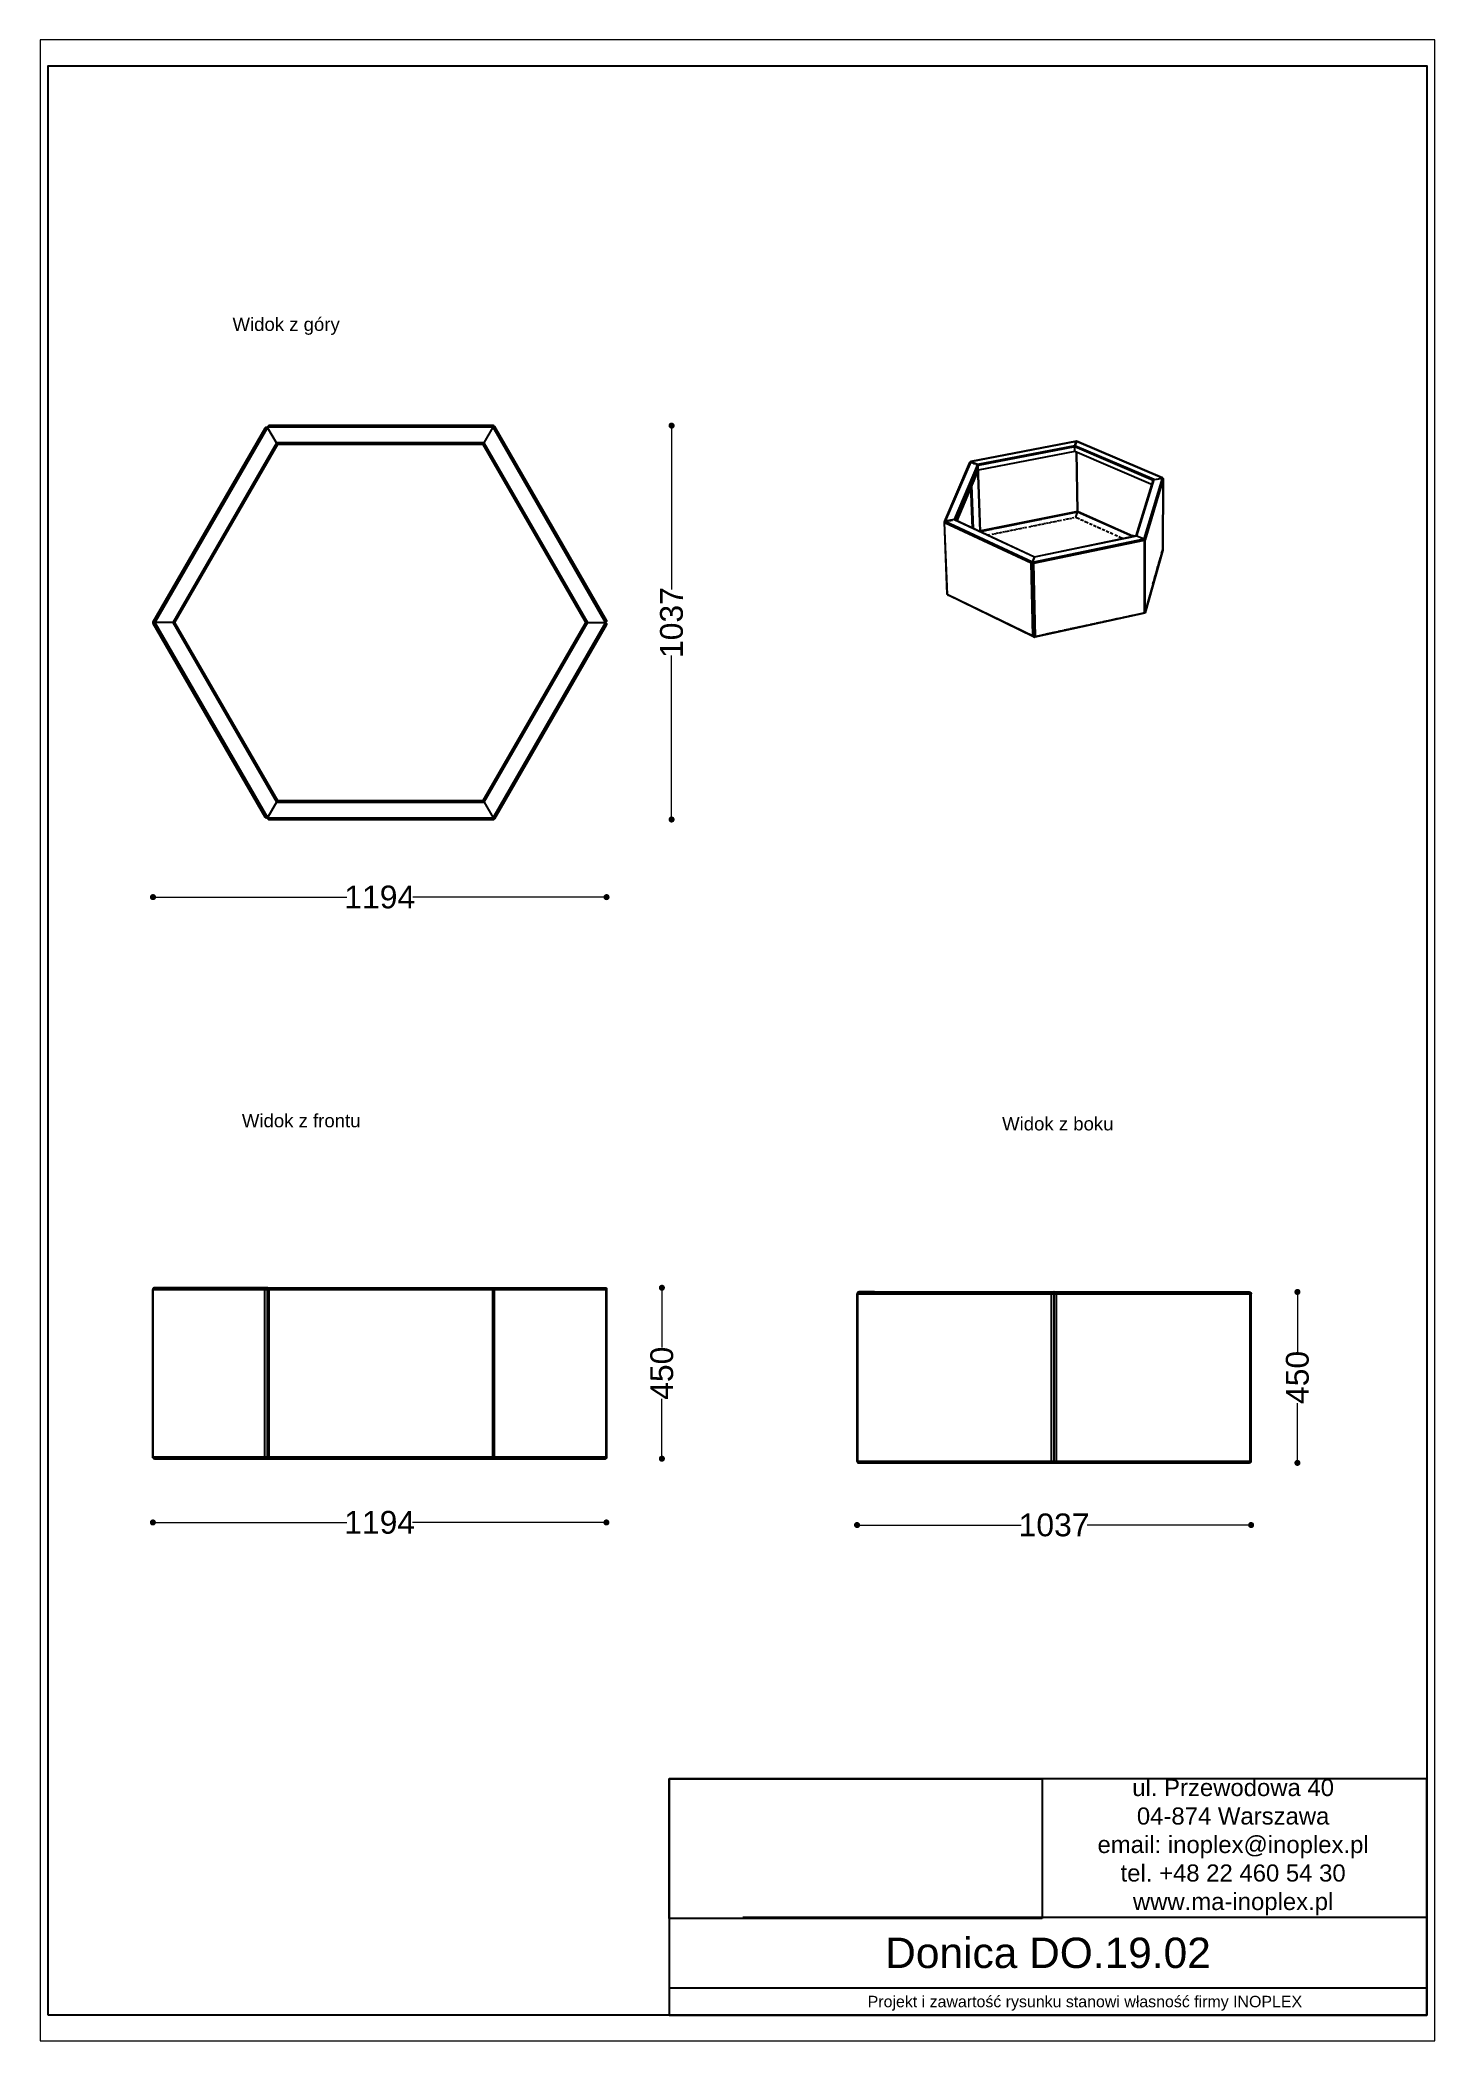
# Paper-space layout 'Układ1' of a CAD drawing. Header units: millimetres. Extents: x 1 to 201, y 2 to 289.
# The model-space entities are those that its viewports show. They can reach past a viewport. Long polylines and large blocks are cut down to what shows.
import ezdxf

# ---------------------------------------------------------------- set-up
doc = ezdxf.new("R2010")
doc.units = ezdxf.units.MM
doc.header["$LTSCALE"] = 3
doc.layers.add('Default', color=7, linetype='Continuous')
doc.styles.get("Standard").update_dxf_attribs({"font": 'arial.ttf'})
doc.dimstyles.new('MATEUSZ', dxfattribs={"dimtxt": 35, "dimasz": 16, "dimexe": 0.18, "dimexo": 0.0625, "dimgap": 0.09, "dimtad": 0, "dimdec": 0, "dimdsep": 46, "dimtxsty": 'Standard', "dimblk": 'DOT', "dimcen": 0.09, "dimse1": 1, "dimse2": 1, "dimadec": 0, "dimazin": 0, "dimtfac": 1, "dimtdec": 0, "dimtofl": 0, "dimtmove": 0, "dimatfit": 3, "dimfxl": 1, "dimtolj": 1, "dimtzin": 0, "dimlwd": 9, "dimlwe": 9, "dimarcsym": 0})
picture_1 = doc.add_image_def('image1.jpg', size_in_pixel=(1896, 709))

psp = doc.layouts.new('Układ1')

msp = doc.modelspace()

# ---------------------------------------------------------------- texts
for s, p in [('Widok z góry', (10851.5, 28986.9)), ('Widok z frontu', (10876.2, 26890)), ('Widok z boku', (12877.1, 26881.8))]:
    msp.add_text(s, height=34.962).set_placement(p)
at = {"attachment_point": 5}
for s, width, gutter_width, heights, insert, char_height in [('ul. Przewodowa 40\\P04-874 Warszawa\\Pemail: inoplex@inoplex.pl\\Ptel. +48 22 460 54 30\\Pwww.ma-inoplex.pl', 1019.877, 1, [432.7], (13485.1, 24994.8), 45), ('Donica DO.19.02', 1993.625, 1, [0], (12997.9, 24715.8), 80), ('Projekt i zawartość rysunku stanowi własność firmy INOPLEX ', 1800.088, 12.5, [70.5], (13095, 24583.6), 30)]:
    msp.add_mtext_dynamic_manual_height_columns(s, width=width, gutter_width=gutter_width, heights=heights, dxfattribs=dict(at, insert=insert, char_height=char_height))

# ---------------------------------------------------------------- blocks, each defined once
blk = doc.blocks.new('_Dot')
at = {"color": 0, "linetype": 'ByBlock', "lineweight": -2}
blk.add_line((-0.5, 0), (-1, 0), dxfattribs=at)
at = {"color": 0, "linetype": 'ByBlock', "const_width": 0.5}
blk.add_lwpolyline([(-0.25, 0, 1), (0.25, 0, 1)], format="xyb", close=True, dxfattribs=at)
blk = doc.blocks.new('*D24')
at = {"color": 0, "lineweight": 9, "transparency": 16777216}
for p, q in [((10658.2, 27496), (11152.3, 27496)), ((11819.9, 27496), (11325.8, 27496))]:
    blk.add_line(p, q, dxfattribs=at)
at = {"layer": 'Defpoints', "color": 0, "transparency": 16777216}
for p in [(10642.2, 28218.8), (11835.9, 28223.5), (11835.9, 27496)]:
    blk.add_point(p, dxfattribs=at)
at = {"color": 0, "lineweight": 9, "transparency": 16777216, "xscale": 16, "yscale": 16, "zscale": 16, "rotation": 180}
blk.add_blockref('_Dot', (10642.2, 27496), dxfattribs=at)
at = {"color": 0, "lineweight": 9, "transparency": 16777216, "xscale": 16, "yscale": 16, "zscale": 16}
blk.add_blockref('_Dot', (11835.9, 27496), dxfattribs=at)
at = {"color": 0, "transparency": 16777216, "insert": (11239, 27496), "char_height": 60, "attachment_point": 5}
blk.add_mtext('\\A1;1194', dxfattribs=at)
blk = doc.blocks.new('*D25')
at = {"color": 0, "lineweight": 9, "transparency": 16777216}
for p, q in [((12007.2, 28721.5), (12007.2, 28305.8)), ((12007.2, 27716.4), (12007.2, 28132.1))]:
    blk.add_line(p, q, dxfattribs=at)
at = {"layer": 'Defpoints', "color": 0, "transparency": 16777216}
for p in [(11537.2, 28737.5), (11538.4, 27700.4), (12007.2, 27700.4)]:
    blk.add_point(p, dxfattribs=at)
at = {"color": 0, "lineweight": 9, "transparency": 16777216, "xscale": 16, "yscale": 16, "zscale": 16}
for p, rotation in [((12007.2, 28737.5), 90), ((12007.2, 27700.4), 270)]:
    blk.add_blockref('_Dot', p, dxfattribs=dict(at, rotation=rotation))
at = {"color": 0, "transparency": 16777216, "insert": (12007.2, 28218.9), "char_height": 60, "attachment_point": 5, "rotation": 90}
blk.add_mtext('\\A1;1037', dxfattribs=at)
blk = doc.blocks.new('*D27')
at = {"color": 0, "lineweight": 9, "transparency": 16777216}
for p, q in [((10657.9, 25849.5), (11152, 25849.5)), ((11819.6, 25849.5), (11325.5, 25849.5))]:
    blk.add_line(p, q, dxfattribs=at)
at = {"layer": 'Defpoints', "color": 0, "transparency": 16777216}
for p in [(10641.9, 26019.7), (11835.6, 26021.9), (11835.6, 25849.5)]:
    blk.add_point(p, dxfattribs=at)
at = {"color": 0, "lineweight": 9, "transparency": 16777216, "xscale": 16, "yscale": 16, "zscale": 16, "rotation": 180}
blk.add_blockref('_Dot', (10641.9, 25849.5), dxfattribs=at)
at = {"color": 0, "lineweight": 9, "transparency": 16777216, "xscale": 16, "yscale": 16, "zscale": 16}
blk.add_blockref('_Dot', (11835.6, 25849.5), dxfattribs=at)
at = {"color": 0, "transparency": 16777216, "insert": (11238.8, 25849.5), "char_height": 60, "attachment_point": 5}
blk.add_mtext('\\A1;1194', dxfattribs=at)
blk = doc.blocks.new('*D28')
at = {"color": 0, "lineweight": 9, "transparency": 16777216}
for p, q in [((11981.6, 26451.4), (11981.6, 26309.9)), ((11981.6, 26033.4), (11981.6, 26174.9))]:
    blk.add_line(p, q, dxfattribs=at)
at = {"layer": 'Defpoints', "color": 0, "transparency": 16777216}
for p in [(11831.1, 26467.4), (11831.1, 26017.4), (11981.6, 26017.4)]:
    blk.add_point(p, dxfattribs=at)
at = {"color": 0, "lineweight": 9, "transparency": 16777216, "xscale": 16, "yscale": 16, "zscale": 16}
for p, rotation in [((11981.6, 26467.4), 90), ((11981.6, 26017.4), 270)]:
    blk.add_blockref('_Dot', p, dxfattribs=dict(at, rotation=rotation))
at = {"color": 0, "transparency": 16777216, "insert": (11981.6, 26242.4), "char_height": 60, "attachment_point": 5, "rotation": 90}
blk.add_mtext('\\A1;450', dxfattribs=at)
blk = doc.blocks.new('*D29')
at = {"color": 0, "lineweight": 9, "transparency": 16777216}
for p, q in [((13654.4, 26440.4), (13654.4, 26298.9)), ((13654.4, 26022.4), (13654.4, 26163.9))]:
    blk.add_line(p, q, dxfattribs=at)
at = {"layer": 'Defpoints', "color": 0, "transparency": 16777216}
for p in [(13526.8, 26456.4), (13527.4, 26006.4), (13654.4, 26006.4)]:
    blk.add_point(p, dxfattribs=at)
at = {"color": 0, "lineweight": 9, "transparency": 16777216, "xscale": 16, "yscale": 16, "zscale": 16}
for p, rotation in [((13654.4, 26456.4), 90), ((13654.4, 26006.4), 270)]:
    blk.add_blockref('_Dot', p, dxfattribs=dict(at, rotation=rotation))
at = {"color": 0, "transparency": 16777216, "insert": (13654.4, 26231.4), "char_height": 60, "attachment_point": 5, "rotation": 90}
blk.add_mtext('\\A1;450', dxfattribs=at)
blk = doc.blocks.new('*D30')
at = {"color": 0, "lineweight": 9, "transparency": 16777216}
for p, q in [((12511.3, 25842.7), (12927.1, 25842.7)), ((13516.5, 25842.7), (13100.8, 25842.7))]:
    blk.add_line(p, q, dxfattribs=at)
at = {"layer": 'Defpoints', "color": 0, "transparency": 16777216}
for p in [(12495.3, 26010.9), (13532.5, 26010.9), (13532.5, 25842.7)]:
    blk.add_point(p, dxfattribs=at)
at = {"color": 0, "lineweight": 9, "transparency": 16777216, "xscale": 16, "yscale": 16, "zscale": 16, "rotation": 180}
blk.add_blockref('_Dot', (12495.3, 25842.7), dxfattribs=at)
at = {"color": 0, "lineweight": 9, "transparency": 16777216, "xscale": 16, "yscale": 16, "zscale": 16}
blk.add_blockref('_Dot', (13532.5, 25842.7), dxfattribs=at)
at = {"color": 0, "transparency": 16777216, "insert": (13013.9, 25842.7), "char_height": 60, "attachment_point": 5}
blk.add_mtext('\\A1;1037', dxfattribs=at)

# ---------------------------------------------------------------- dimensions: what is measured, and where the dimension line sits
for base, p1, p2, picture, middle in [((12007.2, 27700.4), (11537.2, 28737.5), (11538.4, 27700.4), '*D25', (12007.2, 28218.9)), ((11981.6, 26017.4), (11831.1, 26467.4), (11831.1, 26017.4), '*D28', (11981.6, 26242.4)), ((13654.4, 26006.4), (13526.8, 26456.4), (13527.4, 26006.4), '*D29', (13654.4, 26231.4))]:
    dim = msp.add_linear_dim(base=base, p1=p1, p2=p2, angle=90, dimstyle='MATEUSZ', override={"dimtxt": 60})
    dim.commit()
    dim.dimension.update_dxf_attribs({"geometry": picture, "text_midpoint": middle})
for base, p1, p2, picture, middle in [((11835.9, 27496), (10642.2, 28218.8), (11835.9, 28223.5), '*D24', (11239, 27496)), ((11835.6, 25849.5), (10641.9, 26019.7), (11835.6, 26021.9), '*D27', (11238.8, 25849.5)), ((13532.5, 25842.7), (12495.3, 26010.9), (13532.5, 26010.9), '*D30', (13013.9, 25842.7))]:
    dim = msp.add_linear_dim(base=base, p1=p1, p2=p2, dimstyle='MATEUSZ', override={"dimtxt": 60})
    dim.commit()
    dim.dimension.update_dxf_attribs({"geometry": picture, "text_midpoint": middle})

# ---------------------------------------------------------------- linework, layer by layer
for p, q in [((13995, 24809.6), (12194.9, 24809.6)), ((13994.7, 24623), (12001.1, 24623))]:
    msp.add_line(p, q)
for points in [[(10366.2, 24552.5), (10366.2, 29684.6), (13995, 29684.6), (13995, 24552.5)], [(12001.1, 24552.5), (13995, 24552.5), (13995, 25174.2), (12001.1, 25174.2)]]:
    msp.add_lwpolyline(points, close=True)
at = {"layer": 'Default'}
for p, q in [((10642.7, 28220.9), (10937, 28730.7)), ((10937, 28730.7), (10642.9, 28221.2)), ((10943.2, 28732.3), (10646.7, 28218.8)), ((11537.2, 28733), (10944.2, 28733)), ((10967.2, 28691.9), (10944.8, 28730.8)), ((10967.2, 28692), (10944.8, 28730.7)), ((10948.7, 28737.5), (11537.2, 28737.5)), ((11537.2, 28737.5), (10948.7, 28737.5)), ((11513.5, 28692), (11537.2, 28733)), ((11513.5, 28692), (11537.2, 28733)), ((11833.6, 28219.4), (11537.2, 28733)), ((11541, 28735.3), (11835.3, 28225.6)), ((11835.3, 28225.6), (11541.1, 28735.1)), ((10967.2, 28691.9), (10694, 28218.8)), ((10969.8, 28687.4), (10699.2, 28218.8)), ((11513.5, 28692), (10967.2, 28692)), ((11510.9, 28687.5), (10969.8, 28687.5)), ((11781.4, 28218.8), (11510.9, 28687.5)), ((11786.6, 28218.8), (11513.5, 28692)), ((10937, 27706.9), (10642.8, 28216.6)), ((10642.8, 28216.6), (10937, 27706.9)), ((10694, 28218.8), (10646.7, 28218.8)), ((10646.7, 28218.8), (10943.2, 27705.3)), ((10694, 28218.8), (10646.7, 28218.8)), ((10694, 28218.8), (10967.2, 27745.7)), ((10699.2, 28218.8), (10969.8, 27750.2)), ((11510.9, 27750.2), (11781.4, 28218.8)), ((11513.5, 27745.7), (11786.6, 28218.8)), ((11537.2, 27704.7), (11833.6, 28218.2)), ((11835.3, 28212.1), (11541, 27702.5)), ((11541, 27702.5), (11835.3, 28212.1)), ((11781.4, 28220.8), (11781.4, 28218.8)), ((11781.4, 28218.8), (11781.4, 28216.8)), ((11786.6, 28218.8), (11831.5, 28218.8)), ((11786.6, 28218.8), (11831.4, 28218.8)), ((10967.2, 27745.7), (10944.7, 27706.9)), ((10967.2, 27745.7), (10944.8, 27706.9)), ((10967.2, 27745.7), (11513.5, 27745.7)), ((10969.8, 27750.2), (10968, 27751.2)), ((10969.8, 27750.2), (11510.9, 27750.2)), ((11513.5, 27745.7), (11537.2, 27704.7)), ((11513.5, 27745.7), (11537.2, 27704.7)), ((10944.2, 27704.7), (11537.2, 27704.7)), ((11537.3, 27700.2), (10948.7, 27700.2)), ((10948.7, 27700.2), (11537, 27700.2)), ((10641.9, 26465.2), (10641.9, 26462.9)), ((10641.9, 26465.2), (10641.9, 26462.9)), ((10641.9, 26021.9), (10641.9, 26462.9)), ((10936.7, 26462.9), (10642.5, 26462.9)), ((10642.5, 26021.9), (10642.5, 26462.9)), ((10642.5, 26462.9), (10936.7, 26462.9)), ((10693.8, 26467.4), (10646.4, 26467.4)), ((10646.4, 26467.4), (10942.9, 26467.4)), ((10693.8, 26467.4), (10646.4, 26467.4)), ((10942.9, 26467.4), (10646.4, 26467.4)), ((10936.7, 26021.9), (10936.7, 26462.9)), ((10941.6, 26465.4), (10942.9, 26465.4)), ((10943.9, 26467.4), (11536.9, 26467.4)), ((10943.9, 26465.4), (10943.9, 26467.4)), ((10943.9, 26021.9), (10943.9, 26462.9)), ((10945.6, 26462.9), (10944.7, 26462.9)), ((11537, 26462.9), (10948.4, 26462.9)), ((10948.4, 26021.9), (10948.4, 26462.9)), ((10948.4, 26462.9), (11536.7, 26462.9)), ((11513.2, 26467.4), (11536.9, 26467.4)), ((11513.2, 26467.4), (11536.9, 26467.4)), ((11536.7, 26021.9), (11536.7, 26462.9)), ((11536.9, 26467.4), (11833.4, 26467.4)), ((11539.1, 26462.9), (11538.3, 26462.9)), ((11539.1, 26462.9), (11538.3, 26462.9)), ((11539.1, 26465.2), (11539.1, 26462.9)), ((11539.1, 26465.2), (11539.1, 26462.9)), ((11835, 26462.9), (11540.8, 26462.9)), ((11540.8, 26021.9), (11540.8, 26462.9)), ((11540.8, 26462.9), (11835, 26462.9)), ((11835, 26462.9), (11835, 26462.9)), ((11835, 26021.9), (11835, 26462.9)), ((11835.6, 26465.2), (11835.6, 26462.9)), ((11835.6, 26462.9), (11835.6, 26021.9)), ((12495.3, 26010.9), (12495.3, 26451.9)), ((12495.3, 26010.9), (12495.3, 26451.9)), ((12495.9, 26454.1), (12495.9, 26451.9)), ((12495.9, 26454.1), (12495.9, 26451.9)), ((12495.9, 26451.9), (12497.3, 26451.9)), ((12495.9, 26451.9), (12497.3, 26451.9)), ((13007.2, 26451.9), (12497.5, 26451.9)), ((12497.5, 26010.9), (12497.5, 26451.9)), ((12497.5, 26451.9), (13007.2, 26451.9)), ((12540.8, 26456.4), (12499.8, 26456.4)), ((12499.8, 26456.4), (13013.3, 26456.4)), ((12540.8, 26456.4), (12499.8, 26456.4)), ((13007.2, 26010.9), (13007.2, 26451.9)), ((13007.2, 26451.9), (13008.2, 26451.9)), ((13011.4, 26451.9), (13010.1, 26451.9)), ((13012.6, 26454.4), (13013.3, 26454.4)), ((13013.9, 26456.4), (13013.9, 26454.4)), ((13013.9, 26454.4), (13013.9, 26456.4)), ((13013.9, 26010.9), (13013.9, 26451.9)), ((13013.9, 26010.9), (13013.9, 26451.9)), ((13014.5, 26456.4), (13528, 26456.4)), ((13014.5, 26454.4), (13015.5, 26454.4)), ((13017.5, 26451.9), (13016.4, 26451.9)), ((13530.4, 26451.9), (13020.6, 26451.9)), ((13020.6, 26010.9), (13020.6, 26451.9)), ((13020.6, 26451.9), (13530.1, 26451.9)), ((13487, 26456.4), (13528, 26456.4)), ((13487, 26456.4), (13528, 26456.4)), ((13530.1, 26010.9), (13530.1, 26451.9)), ((13531.9, 26451.9), (13530.5, 26451.9)), ((13531.9, 26451.9), (13530.5, 26451.9)), ((13531.9, 26454.1), (13531.9, 26451.9)), ((13531.9, 26454.1), (13531.9, 26451.9)), ((13532.5, 26010.9), (13532.5, 26451.9)), ((10641.9, 26021.9), (10641.9, 26019.7)), ((10641.9, 26021.9), (10641.9, 26019.7)), ((10642.5, 26021.9), (10936.7, 26021.9)), ((10642.5, 26021.9), (10936.7, 26021.9)), ((10646.4, 26017.4), (10942.9, 26017.4)), ((10646.4, 26017.4), (10698.9, 26017.4)), ((10646.4, 26017.4), (10698.9, 26017.4)), ((10942.9, 26017.4), (10646.4, 26017.4)), ((10940.4, 26021.4), (10943.2, 26021.4)), ((10943.3, 26021.4), (10940.4, 26021.4)), ((10941.6, 26019.4), (10942.9, 26019.4)), ((10941.6, 26019.4), (10943.2, 26019.4)), ((10943.2, 26019.4), (10943.2, 26021.4)), ((10943.2, 26021.4), (10945.1, 26021.4)), ((10943.9, 26017.4), (10943.9, 26019.4)), ((10943.9, 26017.4), (11536.9, 26017.4)), ((10944.7, 26021.9), (10945.8, 26021.9)), ((10948.4, 26021.9), (11537, 26021.9)), ((10948.4, 26021.9), (11536.7, 26021.9)), ((11536.9, 26017.4), (11510.6, 26017.4)), ((11536.9, 26017.4), (11510.6, 26017.4)), ((11536.9, 26017.4), (11833.4, 26017.4)), ((11539.1, 26021.9), (11539.1, 26019.7)), ((11539.1, 26021.9), (11539.1, 26019.7)), ((11540.8, 26021.9), (11835, 26021.9)), ((11540.8, 26021.9), (11835, 26021.9)), ((11835.6, 26021.9), (11835.6, 26019.7)), ((12495.9, 26010.9), (12495.9, 26008.6)), ((12495.9, 26010.9), (12495.9, 26008.6)), ((12497.5, 26010.9), (13007.2, 26010.9)), ((12497.5, 26010.9), (13007.2, 26010.9)), ((12499.8, 26006.4), (12545.3, 26006.4)), ((12499.8, 26006.4), (13013.3, 26006.4)), ((12499.8, 26006.4), (12545.3, 26006.4)), ((13010.4, 26010.9), (13011.4, 26010.9)), ((13011.2, 26010.4), (13013.9, 26010.4)), ((13012.6, 26008.4), (13013.3, 26008.4)), ((13012.6, 26008.4), (13013.9, 26008.4)), ((13013.9, 26008.4), (13013.9, 26010.4)), ((13013.9, 26010.4), (13016.8, 26010.4)), ((13013.9, 26008.4), (13013.9, 26006.4)), ((13013.9, 26006.4), (13013.9, 26008.4)), ((13013.9, 26008.4), (13015.5, 26008.4)), ((13014.5, 26008.4), (13015.5, 26008.4)), ((13014.5, 26006.4), (13528, 26006.4)), ((13016.4, 26010.9), (13017.7, 26010.9)), ((13020.6, 26010.9), (13530.4, 26010.9)), ((13020.6, 26010.9), (13530.1, 26010.9)), ((13528, 26006.4), (13482.5, 26006.4)), ((13528, 26006.4), (13482.5, 26006.4)), ((13531.9, 26010.9), (13531.9, 26008.6)), ((13531.9, 26010.9), (13531.9, 26008.6))]:
    msp.add_line(p, q, dxfattribs=at)
for points in [[(10943.2, 28732.3, 0), (10942.7, 28732.6, 0), (10942.2, 28732.8, 0), (10941.7, 28732.9, 0), (10941.2, 28732.9, 0), (10940.7, 28732.9, 0), (10940.2, 28732.9, 0), (10939.8, 28732.8, 0), (10939.4, 28732.7, 0), (10939, 28732.5, 0), (10938.6, 28732.3, 0), (10938.3, 28732.1, 0), (10937.7, 28731.6, 0), (10937.3, 28731.2, 0), (10937, 28730.7, 0)], [(10937, 28730.7, 0), (10937.3, 28731.2, 0), (10937.7, 28731.6, 0), (10938.1, 28731.9, 0), (10938.5, 28732.2, 0), (10939, 28732.5, 0), (10939.5, 28732.7, 0), (10940.1, 28732.9, 0), (10940.6, 28732.9, 0)], [(10944.8, 28730.8, 0), (10944.4, 28731.2, 0), (10944.1, 28731.6, 0), (10943.6, 28732, 0), (10943.2, 28732.3, 0)], [(10944.2, 28733, 0), (10944.2, 28733.5, 0), (10944.3, 28734, 0), (10944.5, 28734.5, 0), (10944.7, 28735, 0), (10944.9, 28735.4, 0), (10945.2, 28735.8, 0), (10945.5, 28736.1, 0), (10945.8, 28736.4, 0), (10946.1, 28736.7, 0), (10946.5, 28736.9, 0), (10946.8, 28737.1, 0), (10947.5, 28737.3, 0), (10948.1, 28737.4, 0), (10948.6, 28737.5, 0)], [(10944.8, 28730.7, 0), (10944.5, 28731.2, 0), (10944.3, 28731.8, 0), (10944.2, 28732.4, 0), (10944.2, 28733, 0)], [(10944.9, 28735.5, 0), (10945.3, 28735.9, 0), (10945.6, 28736.3, 0), (10946, 28736.6, 0), (10946.5, 28736.9, 0), (10947, 28737.1, 0), (10947.5, 28737.3, 0), (10948.1, 28737.4, 0), (10948.6, 28737.5, 0)], [(10944.9, 28735.5, 0), (10945.4, 28736, 0), (10945.9, 28736.5, 0)], [(10947.4, 28737.3, 0), (10948, 28737.4, 0), (10948.7, 28737.5, 0)], [(11539.4, 28736.9, 0), (11538.9, 28737.1, 0), (11538.3, 28737.3, 0), (11537.7, 28737.4, 0), (11537.2, 28737.5, 0)], [(11539.4, 28736.9, 0), (11538.9, 28737.1, 0), (11538.3, 28737.3, 0), (11537.7, 28737.4, 0), (11537.2, 28737.5, 0)], [(11537.2, 28733, 0), (11539.4, 28736.9, 0)], [(11537.2, 28733, 0), (11539.4, 28736.9, 0)], [(11539.4, 28736.9, 0), (11539.9, 28736.5, 0), (11540.3, 28736.1, 0), (11540.7, 28735.7, 0), (11541, 28735.3, 0)], [(11539.4, 28736.9, 0), (11539.8, 28736.6, 0), (11540.3, 28736.2, 0), (11540.6, 28735.8, 0), (11541, 28735.3, 0)], [(10969.8, 28687.5, 0), (10969.8, 28687.5, 0), (10969.8, 28687.5, 0), (10969.8, 28687.5, 0), (10969.8, 28687.5, 0), (10969.8, 28687.5, 0), (10969.8, 28687.5, 0), (10969.8, 28687.5, 0), (10969.8, 28687.5, 0), (10969.8, 28687.5, 0), (10969.8, 28687.5, 0), (10969.8, 28687.5, 0), (10969.8, 28687.5, 0), (10969.8, 28687.5, 0), (10969.7, 28687.5, 0), (10969.5, 28687.8, 0), (10967.2, 28692, 0)], [(10969.8, 28687.4, 0), (10969.8, 28687.4, 0), (10969.8, 28687.4, 0), (10969.8, 28687.4, 0), (10969.8, 28687.4, 0), (10969.8, 28687.4, 0), (10969.8, 28687.4, 0), (10969.8, 28687.4, 0), (10969.8, 28687.4, 0), (10969.8, 28687.4, 0), (10969.8, 28687.4, 0), (10969.8, 28687.4, 0), (10969.8, 28687.4, 0), (10969.8, 28687.4, 0), (10969.8, 28687.5, 0), (10969.6, 28687.8, 0), (10967.2, 28691.9, 0)], [(11510.9, 28687.5, 0), (11510.9, 28687.5, 0), (11510.9, 28687.5, 0), (11510.9, 28687.5, 0), (11510.9, 28687.5, 0), (11510.9, 28687.5, 0), (11510.9, 28687.5, 0), (11510.9, 28687.5, 0), (11510.9, 28687.5, 0), (11510.9, 28687.5, 0), (11510.9, 28687.5, 0), (11510.9, 28687.5, 0), (11510.9, 28687.5, 0), (11510.9, 28687.5, 0), (11510.9, 28687.5, 0), (11511.1, 28687.8, 0), (11513.5, 28692, 0)], [(11510.9, 28687.5, 0), (11510.9, 28687.5, 0), (11510.9, 28687.5, 0), (11510.9, 28687.5, 0), (11510.9, 28687.5, 0), (11510.9, 28687.5, 0), (11510.9, 28687.5, 0), (11510.9, 28687.5, 0), (11510.9, 28687.5, 0), (11510.9, 28687.5, 0), (11510.9, 28687.5, 0), (11510.9, 28687.5, 0), (11510.9, 28687.5, 0), (11510.9, 28687.5, 0), (11510.9, 28687.5, 0), (11511.1, 28687.8, 0), (11513.5, 28692, 0)], [(12794.8, 28643, 0), (13073.1, 28696.7, 0)], [(13072.8, 28696.3, 0), (12794.8, 28642.7, 0)], [(13068.6, 28684.5, 0), (12811.9, 28634.9, 0)], [(13068.1, 28681.3, 0), (12813.9, 28632.1, 0)], [(13068.3, 28669.7, 0), (12814.3, 28620.4, 0)], [(13067.8, 28694.1, 0), (13073.1, 28695.1, 0)], [(13067.8, 28694.1, 0), (13072.5, 28695, 0)], [(13068.1, 28681.3, 0), (13068.2, 28683.1, 0), (13068.4, 28683.9, 0), (13068.6, 28684.5, 0)], [(13068.1, 28681.3, 0), (13068.2, 28683.1, 0), (13068.4, 28683.9, 0), (13068.6, 28684.5, 0)], [(13068.3, 28669.7, 0), (13068.1, 28681.3, 0)], [(13274.6, 28592.8, 0), (13068.1, 28681.3, 0)], [(13068.3, 28669.7, 0), (13068.1, 28681.3, 0)], [(13068.6, 28683.7, 0), (13068.5, 28683.3, 0), (13068.4, 28682.9, 0), (13068.3, 28681.9, 0)], [(13274.6, 28581, 0), (13068.3, 28669.7, 0)], [(13068.6, 28684.5, 0), (13072.8, 28696.3, 0)], [(13068.6, 28684.5, 0), (13072.8, 28696.3, 0)], [(13072.9, 28695.5, 0), (13068.6, 28683.7, 0)], [(13277, 28595.2, 0), (13068.6, 28684.5, 0)], [(13299, 28599.8, 0), (13072.8, 28696.3, 0)], [(13075.1, 28511.4, 0), (13072.9, 28667.7, 0)], [(13073.1, 28696.7, 0), (13299.5, 28600.1, 0)], [(13076.3, 28511.3, 0), (13074.1, 28667.2, 0)], [(12725.1, 28484, 0), (12792.2, 28640.7, 0)], [(12726.1, 28483.6, 0), (12793.3, 28640.9, 0)], [(12794.5, 28642.4, 0), (12727.4, 28485.5, 0)], [(12811.9, 28634.9, 0), (12750.8, 28490.1, 0)], [(12813.9, 28632.1, 0), (12753.4, 28488.7, 0)], [(12814.3, 28620.4, 0), (12758.1, 28486.7, 0)], [(12794.5, 28642.4, 0), (12794.2, 28642.4, 0), (12793.9, 28642.4, 0), (12793.7, 28642.3, 0), (12793.4, 28642.2, 0), (12793.2, 28642.1, 0), (12793, 28641.9, 0), (12792.8, 28641.7, 0), (12792.5, 28641.3, 0), (12792.2, 28640.8, 0), (12792, 28640.3, 0), (12791.9, 28640, 0), (12791.9, 28639.6, 0)], [(12795.5, 28642.2, 0), (12795.2, 28642.3, 0), (12795, 28642.4, 0), (12794.5, 28642.4, 0)], [(12795.5, 28642.2, 0), (12795.3, 28642.3, 0), (12795.1, 28642.4, 0), (12795, 28642.6, 0), (12794.9, 28642.6, 0), (12794.8, 28642.7, 0)], [(12796.4, 28642.3, 0), (12795.9, 28642.1, 0), (12795.6, 28642, 0), (12795.4, 28641.9, 0), (12795.2, 28641.8, 0), (12795.1, 28641.7, 0), (12794.9, 28641.5, 0), (12794.9, 28641.5, 0), (12794.9, 28641.4, 0), (12794.8, 28641.3, 0), (12794.8, 28641.2, 0), (12794.8, 28641.2, 0), (12794.8, 28641.1, 0), (12794.8, 28641, 0), (12794.8, 28640.9, 0), (12794.9, 28640.9, 0), (12794.9, 28640.8, 0), (12795, 28640.7, 0), (12795, 28640.6, 0), (12795.2, 28640.5, 0), (12795.3, 28640.4, 0), (12795.5, 28640.3, 0)], [(12795.5, 28641.4, 0), (12795.3, 28641.5, 0), (12795.1, 28641.6, 0), (12795, 28641.7, 0), (12794.9, 28641.8, 0), (12794.9, 28641.8, 0)], [(12795.5, 28641.4, 0), (12795.5, 28642.2, 0)], [(12811.9, 28634.9, 0), (12795.5, 28642.2, 0)], [(12811.9, 28634.9, 0), (12795.5, 28642.2, 0)], [(12795.5, 28641.4, 0), (12799.2, 28639.7, 0)], [(12796.5, 28641.8, 0), (12800.1, 28642.5, 0)], [(12800.1, 28639.3, 0), (12804.8, 28637.2, 0)], [(12808.1, 28635.7, 0), (12811.9, 28634, 0)], [(12813.9, 28632.1, 0), (12813.8, 28632.3, 0), (12813.8, 28632.5, 0), (12813.7, 28633, 0), (12813.5, 28633.4, 0), (12813.2, 28633.8, 0), (12812.9, 28634.2, 0), (12812.6, 28634.5, 0), (12812.2, 28634.7, 0), (12811.9, 28634.9, 0)], [(12813.9, 28632.1, 0), (12813.9, 28632.3, 0), (12813.8, 28632.5, 0), (12813.7, 28633, 0), (12813.5, 28633.4, 0), (12813.2, 28633.8, 0), (12812.9, 28634.2, 0), (12812.6, 28634.5, 0), (12812.2, 28634.7, 0), (12811.9, 28634.9, 0)], [(12819.1, 28458.4, 0), (12813.2, 28631.7, 0)], [(12813.9, 28632.1, 0), (12814.5, 28632.5, 0)], [(12814.3, 28620.4, 0), (12813.9, 28632.1, 0)], [(12819.8, 28458.1, 0), (12813.9, 28632.1, 0)], [(12814.3, 28620.4, 0), (12813.9, 28632.1, 0)], [(12819.8, 28458.1, 0), (12813.9, 28632.1, 0)], [(12820.5, 28457.8, 0), (12814.5, 28632.5, 0)], [(12798.9, 28467.8, 0), (12794.9, 28580.4, 0)], [(12801, 28466.8, 0), (12796.9, 28582.7, 0)], [(12801.7, 28466.5, 0), (12797.6, 28580.8, 0)], [(13230, 28447, 0), (13274.7, 28593.3, 0)], [(13230.9, 28446.4, 0), (13275.7, 28593.3, 0)], [(13232, 28447.6, 0), (13277, 28595.2, 0)], [(13251.1, 28439.1, 0), (13299.2, 28599.5, 0)], [(13300.1, 28596.3, 0), (13252.4, 28437, 0)], [(13301.1, 28596.2, 0), (13253.4, 28436.9, 0)], [(13253.4, 28436.9, 0), (13301.1, 28596.2, 0)], [(13274.6, 28592.8, 0), (13274.6, 28593, 0), (13274.7, 28593.2, 0), (13274.7, 28593.5, 0), (13274.8, 28593.7, 0), (13274.9, 28593.9, 0), (13275.1, 28594, 0), (13275.4, 28594.4, 0), (13275.8, 28594.7, 0), (13276.2, 28594.9, 0), (13276.6, 28595.1, 0), (13277, 28595.2, 0)], [(13274.6, 28592.8, 0), (13274.6, 28593, 0), (13274.7, 28593.2, 0), (13274.7, 28593.5, 0), (13274.8, 28593.7, 0), (13274.9, 28593.9, 0), (13275.1, 28594, 0), (13275.4, 28594.4, 0), (13275.8, 28594.7, 0), (13276.2, 28594.9, 0), (13276.6, 28595.1, 0), (13277, 28595.2, 0)], [(13274.6, 28587.2, 0), (13274.6, 28592.8, 0)], [(13274.6, 28587.2, 0), (13274.6, 28592.8, 0)], [(13274.6, 28587.2, 0), (13274.6, 28592.8, 0)], [(13277, 28595.2, 0), (13298.1, 28599.4, 0)], [(13277, 28595.2, 0), (13298, 28599.4, 0)], [(13283.3, 28595.6, 0), (13277, 28594.4, 0)], [(13289.1, 28596.8, 0), (13284.4, 28595.9, 0)], [(13298.1, 28598.6, 0), (13290.2, 28597, 0)], [(13293.7, 28601, 0), (13297.5, 28599.3, 0)], [(13293.7, 28601, 0), (13298, 28599.1, 0)], [(13298, 28599.4, 0), (13298.6, 28599.5, 0), (13299.2, 28599.5, 0)], [(13301.1, 28596.2, 0), (13301.1, 28596.3, 0), (13301.1, 28596.4, 0), (13301.1, 28596.4, 0), (13301.1, 28596.5, 0), (13301.1, 28596.6, 0), (13301, 28596.7, 0), (13301, 28596.7, 0), (13301, 28596.8, 0), (13300.9, 28596.9, 0), (13300.8, 28597, 0), (13300.6, 28597.2, 0), (13300.4, 28597.3, 0), (13300.2, 28597.4, 0), (13299.6, 28597.5, 0), (13299, 28597.6, 0), (13298.5, 28597.6, 0), (13298, 28597.5, 0)], [(13298.1, 28599.4, 0), (13298.6, 28599.6, 0), (13298.8, 28599.7, 0), (13299, 28599.8, 0)], [(13298.1, 28599.4, 0), (13298.1, 28598.6, 0)], [(13298.1, 28598.6, 0), (13298.6, 28598.7, 0), (13298.8, 28598.8, 0), (13299, 28598.9, 0)], [(13299.2, 28599.5, 0), (13299.5, 28599.4, 0), (13299.7, 28599.4, 0), (13300, 28599.2, 0), (13300.2, 28599.1, 0), (13300.4, 28598.9, 0), (13300.5, 28598.7, 0), (13300.7, 28598.5, 0), (13300.8, 28598.2, 0), (13301, 28597.7, 0), (13301.1, 28597.2, 0), (13301.1, 28596.7, 0), (13301.1, 28596.2, 0)], [(13301.1, 28596.2, 0), (13300.1, 28596.3, 0)], [(13301.1, 28596.4, 0), (13300.5, 28409.7, 0)], [(13300.5, 28409.6, 0), (13301.1, 28596.2, 0)], [(13301.1, 28596.7, 0), (13301.1, 28596.4, 0)], [(13075.7, 28511.5, 0), (12817.1, 28459.3, 0)], [(12817.1, 28459.3, 0), (13075.1, 28511.4, 0)], [(13075.5, 28510.6, 0), (12818.4, 28458.7, 0)], [(13075.5, 28509.8, 0), (12988, 28492.1, 0)], [(13070.8, 28496.3, 0), (13075.5, 28509.8, 0)], [(13070.8, 28496.3, 0), (13075.5, 28509.8, 0)], [(13075.1, 28511.4, 0), (13075.4, 28511.4, 0), (13075.7, 28511.4, 0), (13076, 28511.4, 0), (13076.2, 28511.3, 0), (13076.3, 28511.3, 0)], [(13075.5, 28509.8, 0), (13075.6, 28510.1, 0), (13075.7, 28510.6, 0), (13075.7, 28511.5, 0)], [(13075.5, 28509.8, 0), (13075.6, 28510.1, 0), (13075.7, 28510.6, 0), (13075.7, 28511.5, 0)], [(13221.5, 28445.4, 0), (13075.5, 28510.6, 0)], [(13220.2, 28445.2, 0), (13075.5, 28509.8, 0)], [(13223.1, 28445.8, 0), (13075.7, 28511.5, 0)], [(13076.3, 28511.3, 0), (13223.1, 28445.8, 0)], [(12725.2, 28483.8, 0), (12725.2, 28483.7, 0), (12725.1, 28483.6, 0), (12725.1, 28483.5, 0), (12725.1, 28483.4, 0), (12725.1, 28483.3, 0), (12725.1, 28483.3, 0), (12725.2, 28483.2, 0), (12725.2, 28483.1, 0), (12725.2, 28483, 0), (12725.3, 28482.9, 0), (12725.4, 28482.9, 0), (12725.5, 28482.7, 0), (12725.7, 28482.6, 0), (12725.8, 28482.5, 0)], [(12732.9, 28293.3, 0), (12725.1, 28483.4, 0)], [(12727.4, 28485.5, 0), (12727, 28485.4, 0), (12726.7, 28485.3, 0), (12726.4, 28485.1, 0), (12726.1, 28485, 0), (12725.8, 28484.8, 0), (12725.6, 28484.5, 0), (12725.4, 28484.3, 0), (12725.2, 28484, 0)], [(12727.4, 28485.5, 0), (12727, 28485.4, 0), (12726.7, 28485.3, 0), (12726.4, 28485.1, 0), (12726.1, 28485, 0), (12725.8, 28484.8, 0), (12725.6, 28484.5, 0), (12725.4, 28484.3, 0), (12725.2, 28484, 0)], [(12725.2, 28484, 0), (12725.4, 28483.3, 0), (12725.8, 28482.5, 0)], [(12725.2, 28483.1, 0), (12725.3, 28483, 0), (12725.3, 28482.9, 0), (12725.5, 28482.8, 0), (12725.6, 28482.7, 0), (12725.8, 28482.5, 0)], [(12953.6, 28376.2, 0), (12725.8, 28482.5, 0)], [(12733.7, 28292.4, 0), (12725.8, 28482.5, 0)], [(12725.8, 28482.5, 0), (12953.6, 28376.2, 0)], [(12726, 28483.2, 0), (12726, 28483.3, 0), (12726, 28483.5, 0), (12726.1, 28483.6, 0), (12726.1, 28483.7, 0), (12726.2, 28483.8, 0), (12726.3, 28483.9, 0), (12726.3, 28484, 0), (12726.5, 28484.2, 0), (12726.8, 28484.4, 0), (12727, 28484.5, 0), (12727.2, 28484.5, 0), (12727.4, 28484.6, 0)], [(12954.3, 28376.6, 0), (12726.6, 28483, 0)], [(12750.8, 28490.1, 0), (12727.4, 28485.5, 0)], [(12750.8, 28490.1, 0), (12727.4, 28485.5, 0)], [(12727.4, 28484.6, 0), (12735.4, 28486.2, 0)], [(12727.4, 28485.5, 0), (12956.9, 28378.4, 0)], [(12736.7, 28486.5, 0), (12741.2, 28487.3, 0)], [(12742.5, 28487.6, 0), (12746.9, 28488.5, 0)], [(12753.4, 28488.7, 0), (12753.4, 28488.9, 0), (12753.3, 28489.1, 0), (12753.3, 28489.3, 0), (12753.2, 28489.5, 0), (12753, 28489.6, 0), (12752.9, 28489.8, 0), (12752.7, 28489.9, 0), (12752.5, 28490, 0), (12752.3, 28490.1, 0), (12752.1, 28490.1, 0), (12751.7, 28490.2, 0), (12751.2, 28490.2, 0), (12750.8, 28490.1, 0)], [(12753.4, 28488.7, 0), (12753.4, 28488.9, 0), (12753.3, 28489.1, 0), (12753.3, 28489.3, 0), (12753.2, 28489.5, 0), (12753, 28489.6, 0), (12752.9, 28489.8, 0), (12752.7, 28489.9, 0), (12752.5, 28490, 0), (12752.3, 28490.1, 0), (12752.1, 28490.1, 0), (12751.7, 28490.2, 0), (12751.2, 28490.2, 0), (12750.8, 28490.1, 0)], [(12750.8, 28490.1, 0), (12962.2, 28391.9, 0)], [(12752.5, 28490, 0), (12962.5, 28392.4, 0)], [(12849.6, 28464.2, 0), (12819.6, 28458.1, 0)], [(12840.5, 28449.7, 0), (12845, 28450.6, 0)], [(12855.4, 28465.4, 0), (12850.7, 28464.4, 0)], [(12850.9, 28451.8, 0), (12855.4, 28452.7, 0)], [(12861.1, 28466.5, 0), (12856.5, 28465.6, 0)], [(12856.7, 28452.9, 0), (12861.1, 28453.8, 0)], [(12975.3, 28489.6, 0), (12862.2, 28466.7, 0)], [(12862.5, 28454.1, 0), (12866.9, 28455, 0)], [(12868.2, 28455.3, 0), (12872.7, 28456.2, 0)], [(12874, 28456.4, 0), (12878.4, 28457.3, 0)], [(12879.8, 28457.6, 0), (12884.2, 28458.5, 0)], [(12885.5, 28458.8, 0), (12890, 28459.7, 0)], [(12891.3, 28459.9, 0), (12895.7, 28460.8, 0)], [(12897.1, 28461.1, 0), (12901.5, 28462, 0)], [(12902.8, 28462.3, 0), (12907.3, 28463.2, 0)], [(12908.6, 28463.4, 0), (12913, 28464.3, 0)], [(12914.4, 28464.6, 0), (12918.8, 28465.5, 0)], [(12920.1, 28465.8, 0), (12924.5, 28466.7, 0)], [(12925.9, 28466.9, 0), (12930.3, 28467.8, 0)], [(12931.6, 28468.1, 0), (12936.1, 28469, 0)], [(12937.4, 28469.3, 0), (12941.8, 28470.2, 0)], [(12947.8, 28471.4, 0), (12952.3, 28472.3, 0)], [(12953.6, 28472.6, 0), (12958, 28473.4, 0)], [(12959.4, 28473.7, 0), (12963.8, 28474.6, 0)], [(12965.1, 28474.9, 0), (12969.6, 28475.8, 0)], [(12970.9, 28476.1, 0), (12975.3, 28476.9, 0)], [(12981.1, 28490.7, 0), (12976.4, 28489.8, 0)], [(12976.7, 28477.2, 0), (12981.1, 28478.1, 0)], [(12986.9, 28491.9, 0), (12982.2, 28491, 0)], [(12982.4, 28478.4, 0), (12986.9, 28479.3, 0)], [(12988.2, 28479.6, 0), (12992.6, 28480.5, 0)], [(12993.9, 28480.7, 0), (12998.4, 28481.6, 0)], [(12999.7, 28481.9, 0), (13004.1, 28482.8, 0)], [(13005.5, 28483.1, 0), (13009.9, 28484, 0)], [(13011.2, 28484.2, 0), (13015.7, 28485.1, 0)], [(13017, 28485.4, 0), (13021.4, 28486.3, 0)], [(13022.8, 28486.6, 0), (13027.2, 28487.5, 0)], [(13028.5, 28487.7, 0), (13033, 28488.6, 0)], [(13039, 28489.8, 0), (13043.4, 28490.7, 0)], [(13044.7, 28491, 0), (13049.2, 28491.9, 0)], [(13050.5, 28492.2, 0), (13054.9, 28493.1, 0)], [(13056.3, 28493.3, 0), (13060.7, 28494.2, 0)], [(13062, 28494.5, 0), (13066.4, 28495.4, 0)], [(13070.8, 28496.3, 0), (13070.8, 28495.5, 0)], [(13070.8, 28496.3, 0), (13080.5, 28491.9, 0)], [(13070.8, 28496.3, 0), (13070.8, 28495.5, 0)], [(13083.8, 28490.4, 0), (13090.9, 28487.3, 0)], [(13094.2, 28485.8, 0), (13103.6, 28481.6, 0)], [(13106.9, 28480.1, 0), (13114, 28476.9, 0)], [(13117.3, 28475.4, 0), (13124.4, 28472.3, 0)], [(13127.7, 28470.8, 0), (13137.1, 28466.6, 0)], [(13140.4, 28465.1, 0), (13147.4, 28461.9, 0)], [(13150.8, 28460.5, 0), (13157.8, 28457.3, 0)], [(13161.1, 28455.8, 0), (13168.2, 28452.6, 0)], [(13173.8, 28450.1, 0), (13180.9, 28446.9, 0)], [(13299.8, 28493.9, 0), (13299.6, 28409.7, 0)], [(12957.5, 28378.3, 0), (13251.1, 28439.1, 0)], [(13252, 28435.9, 0), (12960.6, 28375.6, 0)], [(12960.6, 28375.6, 0), (13251.9, 28435.9, 0)], [(12962.2, 28391.9, 0), (13232, 28447.6, 0)], [(12962.5, 28392.4, 0), (13230.9, 28447.8, 0)], [(13063, 28397.4, 0), (13058.6, 28396.5, 0)], [(13068.7, 28398.6, 0), (13064.3, 28397.7, 0)], [(13080.3, 28401, 0), (13070.1, 28398.9, 0)], [(13084.9, 28401.9, 0), (13080.5, 28401, 0)], [(13090.7, 28403.1, 0), (13086.2, 28402.2, 0)], [(13096.4, 28404.3, 0), (13092, 28403.4, 0)], [(13102.2, 28405.5, 0), (13097.8, 28404.6, 0)], [(13113.7, 28407.9, 0), (13103.5, 28405.8, 0)], [(13118.4, 28408.9, 0), (13113.9, 28407.9, 0)], [(13124.1, 28410.1, 0), (13119.7, 28409.1, 0)], [(13129.9, 28411.2, 0), (13125.5, 28410.3, 0)], [(13147.2, 28414.8, 0), (13131.2, 28411.5, 0)], [(13151.8, 28415.8, 0), (13147.4, 28414.9, 0)], [(13157.6, 28417, 0), (13153.1, 28416.1, 0)], [(13163.3, 28418.2, 0), (13158.9, 28417.3, 0)], [(13180.6, 28421.8, 0), (13164.7, 28418.5, 0)], [(13185.3, 28422.7, 0), (13180.8, 28421.8, 0)], [(13184.2, 28445.5, 0), (13191.3, 28442.3, 0)], [(13191, 28423.9, 0), (13186.6, 28423, 0)], [(13192.2, 28441.9, 0), (13196, 28440.2, 0)], [(13196.8, 28425.1, 0), (13192.4, 28424.2, 0)], [(13212.9, 28428.5, 0), (13198.1, 28425.4, 0)], [(13218.7, 28429.6, 0), (13214.3, 28428.7, 0)], [(13224.2, 28446, 0), (13220, 28447.8, 0)], [(13224.5, 28430.8, 0), (13220, 28429.9, 0)], [(13230.2, 28432, 0), (13225.8, 28431.1, 0)], [(13241.7, 28434.4, 0), (13231.6, 28432.3, 0)], [(13232, 28447.6, 0), (13251.1, 28439.1, 0)], [(13232, 28447.6, 0), (13251.1, 28439.1, 0)], [(13240.6, 28442.9, 0), (13232, 28446.7, 0)], [(13246.4, 28435.4, 0), (13242, 28434.5, 0)], [(13251.1, 28438.2, 0), (13244.4, 28441.2, 0)], [(13251.5, 28436.4, 0), (13247.7, 28435.7, 0)], [(13251.1, 28439.1, 0), (13251.4, 28439, 0), (13251.7, 28438.8, 0), (13252.2, 28438.4, 0), (13252.6, 28437.9, 0), (13252.8, 28437.6, 0), (13252.9, 28437.3, 0)], [(13251.1, 28439.1, 0), (13251.4, 28439, 0), (13251.7, 28438.8, 0), (13252.2, 28438.4, 0), (13252.6, 28437.9, 0), (13252.8, 28437.6, 0), (13252.9, 28437.3, 0)], [(13252.3, 28436.6, 0), (13252.3, 28436.7, 0), (13252.3, 28436.9, 0), (13252.2, 28437, 0), (13252.1, 28437.2, 0), (13252, 28437.5, 0), (13251.8, 28437.7, 0), (13251.6, 28437.9, 0), (13251.4, 28438, 0), (13251.3, 28438.1, 0), (13251.1, 28438.2, 0)], [(13251.9, 28435.9, 0), (13252.4, 28436.1, 0), (13252.7, 28436.2, 0), (13252.9, 28436.3, 0), (13253.1, 28436.4, 0), (13253.3, 28436.6, 0), (13253.3, 28436.7, 0), (13253.4, 28436.8, 0), (13253.4, 28436.8, 0), (13253.4, 28436.9, 0)], [(13252, 28244.4, 0), (13251.9, 28435.9, 0)], [(13252.9, 28437.3, 0), (13252.5, 28436.6, 0), (13252.3, 28436.3, 0), (13252.1, 28436.1, 0), (13252.1, 28436, 0), (13252, 28436, 0), (13252, 28436, 0), (13252, 28436, 0), (13252, 28435.9, 0)], [(13252.9, 28436.3, 0), (13252.8, 28436.2, 0), (13252.5, 28436.1, 0), (13252, 28435.9, 0)], [(13252.9, 28437.3, 0), (13253.1, 28437.2, 0), (13253.3, 28437.1, 0), (13253.4, 28437, 0), (13253.4, 28437, 0), (13253.4, 28436.9, 0), (13253.4, 28436.9, 0)], [(13253.6, 28245.5, 0), (13253.4, 28436.9, 0)], [(13300.5, 28409.4, 0), (13253.4, 28244.7, 0)], [(13253.6, 28245.5, 0), (13300.5, 28409.6, 0)], [(13253.6, 28245.5, 0), (13300.5, 28409.6, 0)], [(13294.6, 28392.4, 0), (13296.5, 28399.1, 0)], [(13296.9, 28400.5, 0), (13299.8, 28410.6, 0)], [(13300.5, 28409.6, 0), (13300.5, 28409.6, 0), (13300.5, 28409.7, 0), (13300.5, 28409.8, 0), (13300.5, 28409.9, 0), (13300.5, 28409.9, 0), (13300.5, 28410, 0), (13300.4, 28410.1, 0), (13300.4, 28410.2, 0), (13300.3, 28410.3, 0), (13300.2, 28410.4, 0), (13300, 28410.5, 0), (13299.8, 28410.6, 0), (13299.6, 28410.7, 0), (13299.4, 28410.8, 0), (13298.8, 28410.9, 0), (13298.2, 28411, 0), (13297.9, 28410.9, 0), (13297.5, 28410.9, 0)], [(13300.5, 28409.5, 0), (13300.5, 28409.5, 0), (13300.5, 28409.5, 0), (13300.5, 28409.5, 0), (13300.5, 28409.5, 0), (13300.5, 28409.5, 0), (13300.5, 28409.5, 0), (13300.5, 28409.5, 0), (13300.5, 28409.5, 0), (13300.5, 28409.5, 0), (13300.5, 28409.5, 0), (13300.5, 28409.5, 0), (13300.5, 28409.5, 0), (13300.5, 28409.5, 0), (13300.5, 28409.5, 0), (13300.5, 28409.5, 0), (13300.5, 28409.5, 0), (13300.5, 28409.5, 0), (13300.5, 28409.5, 0), (13300.5, 28409.5, 0), (13300.5, 28409.5, 0), (13300.5, 28409.5, 0), (13300.5, 28409.5, 0), (13300.5, 28409.5, 0), (13300.5, 28409.5, 0), (13300.5, 28409.5, 0), (13300.5, 28409.5, 0), (13300.5, 28409.5, 0), (13300.5, 28409.5, 0), (13300.5, 28409.4, 0), (13300.5, 28409.4, 0), (13300.5, 28409.4, 0), (13300.5, 28409.4, 0), (13300.5, 28409.4, 0), (13300.5, 28409.4, 0), (13300.5, 28409.3, 0), (13300.5, 28409.3, 0), (13300.4, 28409.3, 0), (13300.4, 28409.2, 0), (13300.2, 28409.2, 0), (13300.1, 28409.1, 0), (13299.7, 28409.1, 0), (13298.7, 28409.1, 0)], [(13300.5, 28409.7, 0), (13300.5, 28409.5, 0)], [(12956.9, 28378.4, 0), (12955.1, 28377.2, 0), (12954.3, 28376.6, 0), (12953.9, 28376.4, 0), (12953.8, 28376.3, 0), (12953.7, 28376.2, 0), (12953.7, 28376.2, 0), (12953.7, 28376.2, 0), (12953.7, 28376.2, 0), (12953.7, 28376.2, 0), (12953.7, 28376.2, 0), (12953.7, 28376.2, 0), (12953.6, 28376.2, 0), (12953.6, 28376.2, 0), (12953.6, 28376.2, 0), (12953.6, 28376.2, 0)], [(12953.6, 28376.2, 0), (12953.9, 28376.1, 0), (12954.1, 28376, 0), (12954.7, 28375.9, 0), (12955.4, 28375.9, 0), (12956, 28376, 0), (12956.5, 28376.1, 0), (12956.8, 28376.3, 0), (12957, 28376.4, 0), (12957.2, 28376.5, 0), (12957.3, 28376.7, 0), (12957.5, 28376.8, 0), (12957.5, 28376.9, 0), (12957.5, 28377, 0)], [(12955.8, 28376, 0), (12955.3, 28375.9, 0), (12954.7, 28375.9, 0), (12954.1, 28376, 0), (12953.9, 28376.1, 0), (12953.6, 28376.2, 0)], [(12958.2, 28183, 0), (12953.6, 28376.2, 0)], [(12955.8, 28376, 0), (12955.8, 28376.1, 0), (12955.8, 28376.2, 0), (12955.9, 28376.3, 0), (12955.9, 28376.4, 0), (12956.1, 28376.6, 0), (12956.2, 28376.8, 0), (12956.6, 28377.2, 0), (12957, 28377.5, 0)], [(12957.5, 28379, 0), (12957.5, 28378.9, 0), (12957.4, 28378.8, 0), (12957.4, 28378.7, 0), (12957.2, 28378.6, 0), (12957.1, 28378.5, 0), (12956.9, 28378.4, 0)], [(12957.5, 28379, 0), (12957.4, 28378.9, 0), (12957.4, 28378.8, 0), (12957.4, 28378.7, 0), (12957.4, 28378.7, 0), (12957.4, 28378.6, 0), (12957.5, 28378.5, 0), (12957.5, 28378.4, 0), (12957.5, 28378.3, 0)], [(12962.2, 28391.9, 0), (12957.5, 28379, 0)], [(12962.2, 28391.9, 0), (12957.5, 28379, 0)], [(12957.5, 28378.1, 0), (12962.2, 28391, 0)], [(12957.5, 28378.3, 0), (12957.8, 28378, 0), (12958.5, 28377.2, 0), (12960.6, 28375.6, 0)], [(12957.5, 28377, 0), (12957.5, 28376.9, 0), (12957.5, 28376.8, 0), (12957.5, 28376.8, 0), (12957.5, 28376.7, 0), (12957.5, 28376.6, 0), (12957.5, 28376.5, 0), (12957.5, 28376.4, 0), (12957.6, 28376.3, 0), (12957.7, 28376.3, 0), (12957.7, 28376.2, 0), (12957.9, 28376, 0), (12958.1, 28375.9, 0), (12958.3, 28375.8, 0), (12958.5, 28375.7, 0), (12958.8, 28375.6, 0), (12959.4, 28375.5, 0), (12960, 28375.5, 0), (12960.6, 28375.6, 0)], [(12958.4, 28338.1, 0), (12957.5, 28376.7, 0)], [(12958.4, 28375.7, 0), (12958.4, 28375.8, 0), (12958.4, 28376, 0), (12958.3, 28376.2, 0), (12958.2, 28376.4, 0), (12957.9, 28376.9, 0), (12957.6, 28377.4, 0)], [(12960.6, 28375.6, 0), (12960, 28375.5, 0), (12959.5, 28375.5, 0), (12958.9, 28375.6, 0), (12958.4, 28375.7, 0)], [(12958.7, 28370.5, 0), (12958.5, 28376.8, 0)], [(12959.8, 28322, 0), (12958.9, 28358.9, 0)], [(12959.6, 28332.4, 0), (12959.1, 28354.3, 0)], [(12965.1, 28182.3, 0), (12960.6, 28375.6, 0)], [(12968.4, 28377.8, 0), (12964, 28376.9, 0)], [(12985.7, 28381.4, 0), (12969.7, 28378.1, 0)], [(12990.3, 28382.3, 0), (12985.9, 28381.4, 0)], [(12996.1, 28383.5, 0), (12991.7, 28382.6, 0)], [(13001.8, 28384.7, 0), (12997.4, 28383.8, 0)], [(13019.1, 28388.3, 0), (13003.2, 28385, 0)], [(13023.8, 28389.3, 0), (13019.3, 28388.4, 0)], [(13029.5, 28390.5, 0), (13025.1, 28389.5, 0)], [(13035.3, 28391.7, 0), (13030.9, 28390.7, 0)], [(13051.5, 28395, 0), (13036.6, 28391.9, 0)], [(13057.2, 28396.2, 0), (13052.8, 28395.3, 0)], [(13280.7, 28344, 0), (13282.7, 28350.7, 0)], [(13283.1, 28352.1, 0), (13285, 28358.8, 0)], [(13285.4, 28360.1, 0), (13287.3, 28366.9, 0)], [(13287.7, 28368.2, 0), (13289.6, 28374.9, 0)], [(13290, 28376.3, 0), (13291.9, 28383, 0)], [(13292.3, 28384.4, 0), (13294.2, 28391.1, 0)], [(12733.1, 28292, 0), (12733.3, 28292.2, 0), (12733.5, 28292.3, 0), (12733.6, 28292.4, 0), (12733.6, 28292.4, 0), (12733.6, 28292.4, 0), (12733.6, 28292.4, 0), (12733.6, 28292.4, 0), (12733.7, 28292.4, 0), (12733.7, 28292.4, 0), (12733.7, 28292.4, 0), (12733.7, 28292.4, 0), (12733.7, 28292.4, 0), (12733.7, 28292.4, 0), (12733.7, 28292.4, 0), (12733.7, 28292.4, 0)], [(12733.1, 28292, 0), (12733.2, 28291.9, 0), (12733.4, 28291.8, 0), (12733.6, 28291.6, 0), (12733.9, 28291.6, 0), (12734.2, 28291.5, 0), (12734.5, 28291.5, 0), (12734.8, 28291.5, 0), (12735.3, 28291.5, 0)], [(12733.1, 28292, 0), (12733.2, 28291.9, 0), (12733.4, 28291.8, 0), (12733.6, 28291.6, 0), (12733.9, 28291.6, 0), (12734.2, 28291.5, 0), (12734.5, 28291.5, 0), (12734.8, 28291.5, 0), (12735.3, 28291.5, 0)], [(12733.7, 28292.4, 0), (12958.2, 28183, 0)], [(12733.7, 28292.4, 0), (12958.2, 28183, 0)], [(12733.8, 28293.2, 0), (12960.4, 28182.7, 0)], [(12959.5, 28288.5, 0), (12958.7, 28325.5, 0)], [(12961, 28272.4, 0), (12960.1, 28309.3, 0)], [(12960.7, 28283.9, 0), (12960.2, 28305.8, 0)], [(13273.8, 28319.8, 0), (13275.7, 28326.5, 0)], [(13276.1, 28327.9, 0), (13278, 28334.6, 0)], [(13278.4, 28335.9, 0), (13280.3, 28342.6, 0)], [(12960, 28181.3, 0), (12733.5, 28291.7, 0)], [(12960.7, 28240.1, 0), (12959.8, 28277, 0)], [(12962.1, 28224, 0), (12961.2, 28260.8, 0)], [(12961.9, 28234.3, 0), (12961.4, 28256.2, 0)], [(13252.5, 28243.6, 0), (12963, 28180.9, 0)], [(12965.1, 28182.3, 0), (13252.2, 28244.5, 0)], [(12965.1, 28182.3, 0), (13252, 28244.4, 0)], [(13222.3, 28238.6, 0), (13237.4, 28241.9, 0)], [(13238.5, 28242.1, 0), (13252.4, 28245.1, 0)], [(13253.1, 28243.9, 0), (13253, 28243.8, 0), (13252.9, 28243.7, 0), (13252.8, 28243.7, 0), (13252.7, 28243.6, 0), (13252.6, 28243.6, 0), (13252.5, 28243.6, 0), (13252.4, 28243.5, 0), (13252.2, 28243.5, 0), (13251.9, 28243.6, 0), (13251.7, 28243.6, 0), (13251.3, 28243.8, 0)], [(13252, 28244.4, 0), (13252.3, 28244.5, 0), (13252.6, 28244.6, 0), (13252.8, 28244.7, 0), (13253, 28244.8, 0), (13253.2, 28245, 0), (13253.4, 28245.1, 0), (13253.4, 28245.2, 0), (13253.5, 28245.3, 0), (13253.5, 28245.4, 0), (13253.6, 28245.5, 0)], [(13252.2, 28244.5, 0), (13252.7, 28244.6, 0), (13252.9, 28244.7, 0), (13253.1, 28244.8, 0)], [(13252.4, 28245.1, 0), (13253.9, 28250.3, 0)], [(13253.6, 28245.5, 0), (13253.5, 28245.4, 0), (13253.5, 28245.3, 0), (13253.4, 28245.2, 0), (13253.4, 28245.1, 0), (13253.2, 28245, 0), (13253.1, 28244.8, 0)], [(13253.1, 28244.8, 0), (13253.1, 28243.9, 0)], [(13253.1, 28244.8, 0), (13253.1, 28243.9, 0)], [(10642.2, 28218.8, 0), (10642.2, 28219.4, 0), (10642.3, 28220, 0), (10642.5, 28220.5, 0), (10642.7, 28220.9, 0)], [(10642.2, 28218.8, 0), (10642.2, 28219.3, 0), (10642.3, 28219.9, 0), (10642.5, 28220.4, 0), (10642.7, 28220.9, 0)], [(10642.2, 28218.8, 0), (10642.2, 28218.2, 0), (10642.3, 28217.6, 0), (10642.5, 28217.1, 0), (10642.8, 28216.6, 0)], [(10646.7, 28218.8, 0), (10642.2, 28218.8, 0)], [(10642.2, 28218.8, 0), (10642.2, 28218.2, 0), (10642.3, 28217.7, 0), (10642.5, 28217.1, 0), (10642.8, 28216.6, 0)], [(10646.7, 28218.8, 0), (10642.2, 28218.8, 0)], [(10699.2, 28218.8, 0), (10699.2, 28218.8, 0), (10699.2, 28218.8, 0), (10699.2, 28218.8, 0), (10699.2, 28218.8, 0), (10699.2, 28218.8, 0), (10699.2, 28218.8, 0), (10699.2, 28218.8, 0), (10699.2, 28218.8, 0), (10699.2, 28218.8, 0), (10699.2, 28218.8, 0), (10699.2, 28218.8, 0), (10699.2, 28218.8, 0), (10699.2, 28218.8, 0), (10699.2, 28218.8, 0), (10698.8, 28218.8, 0), (10694, 28218.8, 0)], [(10699.2, 28218.8, 0), (10699.2, 28218.8, 0), (10699.2, 28218.8, 0), (10699.2, 28218.8, 0), (10699.2, 28218.8, 0), (10699.2, 28218.8, 0), (10699.2, 28218.8, 0), (10699.2, 28218.8, 0), (10699.2, 28218.8, 0), (10699.2, 28218.8, 0), (10699.2, 28218.8, 0), (10699.2, 28218.8, 0), (10699.2, 28218.8, 0), (10699.2, 28218.8, 0), (10699.2, 28218.8, 0), (10698.8, 28218.8, 0), (10694, 28218.8, 0)], [(11781.4, 28218.8, 0), (11781.4, 28218.8, 0), (11781.4, 28218.8, 0), (11781.4, 28218.8, 0), (11781.4, 28218.8, 0), (11781.4, 28218.8, 0), (11781.4, 28218.8, 0), (11781.4, 28218.8, 0), (11781.4, 28218.8, 0), (11781.4, 28218.8, 0), (11781.4, 28218.8, 0), (11781.4, 28218.8, 0), (11781.4, 28218.8, 0), (11781.4, 28218.8, 0), (11781.5, 28218.8, 0), (11781.9, 28218.8, 0), (11786.6, 28218.8, 0)], [(11781.4, 28218.8, 0), (11781.4, 28218.8, 0), (11781.4, 28218.8, 0), (11781.4, 28218.8, 0), (11781.4, 28218.8, 0), (11781.4, 28218.8, 0), (11781.4, 28218.8, 0), (11781.4, 28218.8, 0), (11781.4, 28218.8, 0), (11781.4, 28218.8, 0), (11781.4, 28218.8, 0), (11781.4, 28218.8, 0), (11781.4, 28218.8, 0), (11781.4, 28218.8, 0), (11781.5, 28218.8, 0), (11781.9, 28218.8, 0), (11786.6, 28218.8, 0)], [(11831.4, 28218.8, 0), (11832, 28218.8, 0), (11832.5, 28218.7, 0), (11833.1, 28218.5, 0), (11833.6, 28218.2, 0)], [(11831.5, 28218.8, 0), (11832, 28218.9, 0), (11832.6, 28219, 0), (11833.1, 28219.2, 0), (11833.6, 28219.4, 0)], [(11833.6, 28219.4, 0), (11834.1, 28219.7, 0), (11834.5, 28220.1, 0), (11834.9, 28220.5, 0), (11835.2, 28220.9, 0), (11835.4, 28221.3, 0), (11835.6, 28221.7, 0), (11835.7, 28222.1, 0), (11835.8, 28222.6, 0), (11835.9, 28223, 0), (11835.9, 28223.4, 0), (11835.9, 28223.8, 0), (11835.7, 28224.5, 0), (11835.5, 28225.1, 0), (11835.3, 28225.6, 0)], [(11833.6, 28218.2, 0), (11834.1, 28217.9, 0), (11834.5, 28217.6, 0), (11834.8, 28217.2, 0), (11835.1, 28216.8, 0), (11835.4, 28216.4, 0), (11835.6, 28216, 0), (11835.7, 28215.5, 0), (11835.8, 28215.1, 0), (11835.9, 28214.7, 0), (11835.9, 28214.3, 0), (11835.9, 28213.9, 0), (11835.7, 28213.2, 0), (11835.5, 28212.6, 0), (11835.3, 28212.1, 0)], [(11835.3, 28225.6, 0), (11835.5, 28225.1, 0), (11835.7, 28224.6, 0), (11835.8, 28224, 0), (11835.9, 28223.5, 0), (11835.9, 28223, 0), (11835.8, 28222.4, 0), (11835.6, 28221.9, 0), (11835.4, 28221.3, 0)], [(11835.4, 28216.3, 0), (11835.6, 28215.9, 0), (11835.8, 28215.3, 0), (11835.9, 28214.8, 0), (11835.9, 28214.3, 0), (11835.8, 28213.7, 0), (11835.7, 28213.2, 0), (11835.5, 28212.6, 0), (11835.3, 28212.1, 0)], [(12961.9, 28190.5, 0), (12961, 28227.4, 0)], [(12963.1, 28183.5, 0), (12962.4, 28211.2, 0)], [(12963.1, 28183.7, 0), (12962.5, 28207.8, 0)], [(12972, 28184.4, 0), (12987, 28187.7, 0)], [(12988.1, 28187.9, 0), (12997.4, 28190, 0)], [(12998.5, 28190.2, 0), (13013.6, 28193.4, 0)], [(13014.7, 28193.7, 0), (13024, 28195.7, 0)], [(13025.1, 28195.9, 0), (13029.7, 28196.9, 0)], [(13030.8, 28197.2, 0), (13040.1, 28199.2, 0)], [(13041.2, 28199.4, 0), (13056.3, 28202.7, 0)], [(13057.4, 28202.9, 0), (13066.6, 28204.9, 0)], [(13067.7, 28205.2, 0), (13082.8, 28208.4, 0)], [(13083.9, 28208.7, 0), (13098.9, 28211.9, 0)], [(13100, 28212.2, 0), (13109.3, 28214.2, 0)], [(13110.4, 28214.4, 0), (13125.5, 28217.7, 0)], [(13126.6, 28217.9, 0), (13135.9, 28219.9, 0)], [(13137, 28220.2, 0), (13141.6, 28221.2, 0)], [(13142.7, 28221.4, 0), (13152, 28223.4, 0)], [(13153.1, 28223.6, 0), (13168.1, 28226.9, 0)], [(13169.2, 28227.1, 0), (13178.5, 28229.2, 0)], [(13179.6, 28229.4, 0), (13194.7, 28232.6, 0)], [(13195.8, 28232.9, 0), (13210.8, 28236.1, 0)], [(13211.9, 28236.4, 0), (13221.2, 28238.4, 0)], [(12958.2, 28183, 0), (12958.5, 28182.9, 0), (12958.7, 28182.8, 0), (12959.3, 28182.7, 0), (12959.9, 28182.7, 0), (12960.5, 28182.7, 0), (12961.1, 28182.9, 0), (12961.3, 28183, 0), (12961.5, 28183.2, 0), (12961.7, 28183.3, 0), (12961.9, 28183.5, 0), (12962, 28183.6, 0), (12962, 28183.7, 0), (12962.1, 28183.8, 0)], [(12958.2, 28183, 0), (12958.5, 28182.9, 0), (12959, 28182.7, 0), (12959.5, 28182.7, 0), (12960, 28182.7, 0), (12960.4, 28182.7, 0)], [(12958.2, 28183, 0), (12958.2, 28183, 0), (12958.2, 28183, 0), (12958.2, 28183, 0), (12958.2, 28183, 0), (12958.2, 28183, 0), (12958.2, 28183, 0), (12958.2, 28183, 0), (12958.7, 28182.4, 0), (12959.2, 28181.8, 0), (12959.7, 28181.4, 0), (12960, 28181.3, 0), (12960.4, 28181.1, 0), (12960.7, 28181, 0), (12960.8, 28181, 0), (12961, 28181, 0), (12961.1, 28181, 0), (12961.3, 28181.1, 0), (12961.4, 28181.1, 0), (12961.5, 28181.2, 0), (12961.6, 28181.2, 0)], [(12961.6, 28182.1, 0), (12961.5, 28182, 0), (12961.4, 28182, 0), (12961.3, 28182, 0), (12961.2, 28182, 0), (12961.1, 28182, 0), (12961, 28182, 0), (12960.9, 28182, 0), (12960.8, 28182.1, 0), (12960.7, 28182.1, 0), (12960.6, 28182.2, 0), (12960.6, 28182.2, 0), (12960.5, 28182.3, 0), (12960.5, 28182.4, 0), (12960.4, 28182.5, 0), (12960.4, 28182.6, 0), (12960.4, 28182.7, 0)], [(12962.1, 28181.9, 0), (12962.1, 28181.8, 0), (12962, 28181.7, 0), (12962, 28181.6, 0), (12961.9, 28181.4, 0), (12961.7, 28181.3, 0), (12961.6, 28181.2, 0)], [(12961.8, 28182, 0), (12961.8, 28182.8, 0)], [(12962.1, 28183.8, 0), (12962, 28183.7, 0), (12962, 28183.6, 0), (12962, 28183.5, 0), (12962, 28183.5, 0), (12962, 28183.4, 0), (12962.1, 28183.3, 0), (12962.1, 28183.2, 0), (12962.1, 28183.1, 0), (12962.2, 28183, 0), (12962.3, 28182.9, 0), (12962.4, 28182.8, 0), (12962.6, 28182.7, 0), (12962.8, 28182.5, 0), (12963, 28182.4, 0), (12963.3, 28182.4, 0), (12963.9, 28182.2, 0), (12964.5, 28182.2, 0), (12965.1, 28182.3, 0)], [(12962.1, 28181.8, 0), (12962.1, 28181.8, 0), (12962.1, 28181.7, 0), (12962.1, 28181.6, 0), (12962.1, 28181.5, 0), (12962.1, 28181.4, 0), (12962.1, 28181.3, 0), (12962.1, 28181.3, 0), (12962.2, 28181.2, 0)], [(12962.2, 28182, 0), (12962.2, 28182, 0), (12962.2, 28181.9, 0), (12962.3, 28181.9, 0), (12962.3, 28181.9, 0), (12962.3, 28181.9, 0), (12962.3, 28181.9, 0), (12962.4, 28181.9, 0), (12962.4, 28181.8, 0), (12962.4, 28181.8, 0), (12962.5, 28181.8, 0), (12962.5, 28181.8, 0), (12962.5, 28181.9, 0), (12962.6, 28181.9, 0), (12962.6, 28181.9, 0), (12962.7, 28181.9, 0), (12962.8, 28182, 0), (12962.8, 28182, 0), (12962.8, 28182.1, 0), (12962.9, 28182.2, 0), (12962.9, 28182.3, 0), (12962.9, 28182.4, 0), (12962.9, 28182.5, 0)], [(12962.2, 28181.2, 0), (12962.2, 28181.1, 0), (12962.3, 28181, 0), (12962.4, 28181, 0), (12962.4, 28180.9, 0), (12962.5, 28180.9, 0), (12962.6, 28180.9, 0), (12962.7, 28180.9, 0), (12962.8, 28180.9, 0), (12962.9, 28180.9, 0), (12963.1, 28180.9, 0), (12963.3, 28181, 0), (12963.7, 28181.2, 0), (12964.2, 28181.4, 0), (12964.5, 28181.8, 0), (12965.1, 28182.3, 0)], [(12962.9, 28182.5, 0), (12970.9, 28184.2, 0)], [(12962.9, 28182.5, 0), (12963.4, 28182.3, 0), (12964, 28182.2, 0), (12964.5, 28182.2, 0), (12965.1, 28182.3, 0)], [(10969.8, 27750.2, 0), (10969.8, 27750.2, 0), (10969.8, 27750.2, 0), (10969.8, 27750.2, 0), (10969.8, 27750.2, 0), (10969.8, 27750.2, 0), (10969.8, 27750.2, 0), (10969.8, 27750.2, 0), (10969.8, 27750.2, 0), (10969.8, 27750.2, 0), (10969.8, 27750.2, 0), (10969.8, 27750.2, 0), (10969.8, 27750.2, 0), (10969.8, 27750.2, 0), (10969.8, 27750.1, 0), (10969.6, 27749.8, 0), (10967.2, 27745.7, 0)], [(10969.8, 27750.2, 0), (10969.8, 27750.2, 0), (10969.8, 27750.2, 0), (10969.8, 27750.2, 0), (10969.8, 27750.2, 0), (10969.8, 27750.2, 0), (10969.8, 27750.2, 0), (10969.8, 27750.2, 0), (10969.8, 27750.2, 0), (10969.8, 27750.2, 0), (10969.8, 27750.2, 0), (10969.8, 27750.2, 0), (10969.8, 27750.2, 0), (10969.8, 27750.2, 0), (10969.7, 27750.2, 0), (10969.5, 27749.8, 0), (10967.2, 27745.7, 0)], [(11510.9, 27750.2, 0), (11510.9, 27750.2, 0), (11510.9, 27750.2, 0), (11510.9, 27750.2, 0), (11510.9, 27750.2, 0), (11510.9, 27750.2, 0), (11510.9, 27750.2, 0), (11510.9, 27750.2, 0), (11510.9, 27750.2, 0), (11510.9, 27750.2, 0), (11510.9, 27750.2, 0), (11510.9, 27750.2, 0), (11510.9, 27750.2, 0), (11510.9, 27750.2, 0), (11510.9, 27750.2, 0), (11511.1, 27749.8, 0), (11513.5, 27745.7, 0)], [(11510.9, 27750.2, 0), (11510.9, 27750.2, 0), (11510.9, 27750.2, 0), (11510.9, 27750.2, 0), (11510.9, 27750.2, 0), (11510.9, 27750.2, 0), (11510.9, 27750.2, 0), (11510.9, 27750.2, 0), (11510.9, 27750.2, 0), (11510.9, 27750.2, 0), (11510.9, 27750.2, 0), (11510.9, 27750.2, 0), (11510.9, 27750.2, 0), (11510.9, 27750.2, 0), (11510.9, 27750.2, 0), (11511.1, 27749.8, 0), (11513.5, 27745.7, 0)], [(10943.2, 27705.3, 0), (10942.7, 27705, 0), (10942.2, 27704.9, 0), (10941.7, 27704.7, 0), (10941.2, 27704.7, 0), (10940.7, 27704.7, 0), (10940.2, 27704.7, 0), (10939.8, 27704.8, 0), (10939.4, 27705, 0), (10939, 27705.1, 0), (10938.6, 27705.3, 0), (10938.3, 27705.5, 0), (10937.7, 27706, 0), (10937.3, 27706.4, 0), (10937, 27706.9, 0)], [(10940.6, 27704.7, 0), (10940.1, 27704.8, 0), (10939.6, 27704.9, 0), (10939.1, 27705.1, 0), (10938.6, 27705.3, 0), (10938.2, 27705.6, 0), (10937.7, 27706, 0), (10937.4, 27706.4, 0), (10937, 27706.9, 0)], [(10938.2, 27705.6, 0), (10937.8, 27705.9, 0), (10937.5, 27706.2, 0), (10937.3, 27706.6, 0), (10937, 27706.9, 0)], [(10944.8, 27706.9, 0), (10944.5, 27706.4, 0), (10944.1, 27706, 0), (10943.7, 27705.6, 0), (10943.2, 27705.3, 0)], [(10944.7, 27706.9, 0), (10944.5, 27706.4, 0), (10944.3, 27705.8, 0), (10944.2, 27705.3, 0), (10944.2, 27704.7, 0)], [(10944.2, 27704.7, 0), (10944.2, 27704.2, 0), (10944.3, 27703.6, 0), (10944.5, 27703.1, 0), (10944.7, 27702.7, 0), (10944.9, 27702.3, 0), (10945.2, 27701.9, 0), (10945.5, 27701.6, 0), (10945.8, 27701.3, 0), (10946.1, 27701, 0), (10946.5, 27700.8, 0), (10946.8, 27700.6, 0), (10947.6, 27700.4, 0), (10948.1, 27700.3, 0), (10948.7, 27700.2, 0)], [(10948.7, 27700.2, 0), (10948.1, 27700.3, 0), (10947.6, 27700.4, 0), (10947.1, 27700.5, 0), (10946.6, 27700.7, 0), (10946.1, 27701, 0), (10945.7, 27701.4, 0), (10945.3, 27701.8, 0), (10944.9, 27702.2, 0)], [(11537.2, 27704.7, 0), (11539.4, 27700.8, 0)], [(11537.2, 27704.7, 0), (11539.4, 27700.8, 0)], [(11539.4, 27700.8, 0), (11538.9, 27700.6, 0), (11538.4, 27700.4, 0), (11537.9, 27700.3, 0), (11537.3, 27700.2, 0)], [(11539.4, 27700.8, 0), (11538.9, 27700.6, 0), (11538.3, 27700.4, 0), (11537.8, 27700.3, 0), (11537.3, 27700.2, 0)], [(11539.4, 27700.8, 0), (11539.9, 27701.2, 0), (11540.3, 27701.5, 0), (11540.7, 27702, 0), (11541, 27702.5, 0)], [(11539.4, 27700.8, 0), (11539.9, 27701.1, 0), (11540.3, 27701.5, 0), (11540.7, 27702, 0), (11541, 27702.5, 0)], [(10646.4, 26467.4, 0), (10645.7, 26467.4, 0), (10645.1, 26467.3, 0), (10644.4, 26467.1, 0), (10643.8, 26466.8, 0), (10643.3, 26466.5, 0), (10642.8, 26466.1, 0), (10642.3, 26465.7, 0), (10641.9, 26465.2, 0)], [(10646.4, 26467.4, 0), (10645.7, 26467.4, 0), (10645.1, 26467.3, 0), (10644.4, 26467.1, 0), (10643.8, 26466.8, 0), (10643.3, 26466.5, 0), (10642.8, 26466.1, 0), (10642.3, 26465.7, 0), (10641.9, 26465.2, 0)], [(10641.9, 26465.2, 0), (10641.9, 26464.6, 0), (10642.1, 26464.1, 0), (10642.2, 26463.5, 0), (10642.5, 26462.9, 0)], [(10641.9, 26462.9, 0), (10641.9, 26462.9, 0), (10641.9, 26462.9, 0), (10641.9, 26462.9, 0), (10641.9, 26462.9, 0), (10641.9, 26462.9, 0), (10641.9, 26462.9, 0), (10641.9, 26462.9, 0), (10642, 26462.9, 0), (10642.5, 26462.9, 0)], [(10642.6, 26462.9, 0), (10641.9, 26462.9, 0), (10641.9, 26462.9, 0), (10641.9, 26462.9, 0), (10641.9, 26462.9, 0), (10641.9, 26462.9, 0), (10641.9, 26462.9, 0), (10641.9, 26462.9, 0), (10641.9, 26462.9, 0), (10641.9, 26462.9, 0), (10641.9, 26462.9, 0), (10641.9, 26462.9, 0), (10641.9, 26462.9, 0), (10641.9, 26462.9, 0), (10641.9, 26462.9, 0), (10641.9, 26462.9, 0), (10641.9, 26462.9, 0), (10641.9, 26462.9, 0), (10641.9, 26462.9, 0), (10641.9, 26462.9, 0), (10641.9, 26462.9, 0), (10641.9, 26462.9, 0), (10641.9, 26462.9, 0), (10641.9, 26462.9, 0), (10641.9, 26462.9, 0), (10642, 26462.9, 0), (10642.5, 26462.9, 0)], [(10694.8, 26467.3, 0), (10694.3, 26467.4, 0), (10693.8, 26467.4, 0)], [(10695.6, 26467.1, 0), (10694.7, 26467.3, 0), (10693.8, 26467.4, 0)], [(10936.7, 26462.9, 0), (10944.5, 26462.9, 0)], [(10942.9, 26467.4, 0), (10942.4, 26467.4, 0), (10941.9, 26467.3, 0), (10941.4, 26467.1, 0), (10940.4, 26466.7, 0), (10939.5, 26466.1, 0), (10938.7, 26465.5, 0), (10938, 26464.8, 0), (10937.4, 26464, 0), (10937.1, 26463.5, 0), (10936.9, 26463.2, 0), (10936.8, 26463.1, 0), (10936.8, 26463, 0), (10936.8, 26463, 0), (10936.8, 26462.9, 0)], [(10940.3, 26462.9, 0), (10936.8, 26462.9, 0)], [(10940.3, 26462.9, 0), (10936.7, 26462.9, 0)], [(10940.3, 26462.9, 0), (10940.4, 26463.2, 0), (10940.4, 26463.4, 0), (10940.5, 26463.7, 0), (10940.6, 26463.9, 0), (10940.7, 26464.1, 0), (10940.9, 26464.3, 0), (10941, 26464.5, 0), (10941.4, 26464.9, 0), (10941.8, 26465.1, 0), (10942, 26465.2, 0), (10942.2, 26465.3, 0), (10942.4, 26465.4, 0), (10942.7, 26465.4, 0), (10942.9, 26465.4, 0)], [(10942.9, 26467.4, 0), (10942.3, 26467.4, 0), (10941.8, 26467.3, 0)], [(10944.5, 26467.4, 0), (10942.9, 26467.4, 0)], [(10944.5, 26465.4, 0), (10942.9, 26465.4, 0)], [(10944.5, 26467.4, 0), (10943.9, 26467.4, 0)], [(10943.9, 26467.4, 0), (10943.9, 26467.4, 0), (10943.9, 26467.4, 0), (10943.9, 26467.4, 0), (10943.9, 26467.4, 0), (10943.9, 26467.4, 0), (10943.9, 26467.4, 0), (10943.9, 26467.4, 0), (10943.9, 26467.4, 0), (10943.9, 26467.4, 0), (10943.9, 26467.4, 0), (10943.9, 26467.4, 0), (10944, 26467.4, 0), (10944.4, 26466.9, 0), (10948.4, 26462.9, 0)], [(10944.7, 26462.9, 0), (10944.6, 26463.4, 0), (10944.5, 26463.9, 0), (10944.4, 26464.3, 0), (10944.1, 26465, 0), (10944, 26465.3, 0), (10943.9, 26465.4, 0), (10943.9, 26465.4, 0), (10943.9, 26465.4, 0), (10943.9, 26465.4, 0), (10943.9, 26465.4, 0), (10943.9, 26465.4, 0), (10943.9, 26465.4, 0), (10943.9, 26465.4, 0), (10943.9, 26465.4, 0), (10943.9, 26465.4, 0), (10943.9, 26465.4, 0), (10943.9, 26465.4, 0), (10943.9, 26465.4, 0), (10943.9, 26465.4, 0), (10943.9, 26465.4, 0), (10943.9, 26465.4, 0)], [(10944.5, 26462.9, 0), (10943.9, 26462.9, 0), (10943.9, 26462.9, 0), (10943.9, 26462.9, 0), (10943.9, 26462.9, 0), (10943.9, 26462.9, 0), (10943.9, 26462.9, 0), (10943.9, 26462.9, 0), (10943.9, 26462.9, 0), (10943.9, 26462.9, 0), (10943.9, 26462.9, 0), (10943.9, 26462.9, 0), (10943.9, 26462.9, 0), (10943.9, 26462.9, 0), (10944, 26462.9, 0), (10944.5, 26462.9, 0), (10948.4, 26462.9, 0)], [(10948.4, 26462.9, 0), (10944.7, 26462.9, 0)], [(10967.7, 26467.2, 0), (10967.5, 26467.3, 0), (10967.3, 26467.3, 0), (10967.1, 26467.4, 0), (10966.9, 26467.4, 0)], [(11512.4, 26467.2, 0), (11512.6, 26467.3, 0), (11512.8, 26467.3, 0), (11513, 26467.4, 0), (11513.2, 26467.4, 0)], [(11536.7, 26462.9, 0), (11540.8, 26462.9, 0)], [(11536.9, 26467.4, 0), (11537, 26467.4, 0), (11537.2, 26467.4, 0), (11537.4, 26467.3, 0), (11537.5, 26467.3, 0), (11537.7, 26467.2, 0), (11537.9, 26467.1, 0), (11538.2, 26466.8, 0), (11538.4, 26466.5, 0), (11538.7, 26466.1, 0), (11538.9, 26465.7, 0), (11539.1, 26465.2, 0)], [(11536.9, 26467.4, 0), (11537, 26467.4, 0), (11537.2, 26467.4, 0), (11537.4, 26467.3, 0), (11537.5, 26467.3, 0), (11537.7, 26467.2, 0), (11537.9, 26467.1, 0), (11538.2, 26466.8, 0), (11538.4, 26466.5, 0), (11538.7, 26466.1, 0), (11538.9, 26465.7, 0), (11539.1, 26465.2, 0)], [(11539.1, 26465.2, 0), (11538, 26464.1, 0), (11537.5, 26463.5, 0), (11537.2, 26463.2, 0), (11537.1, 26463.1, 0), (11537.1, 26463, 0), (11537, 26463, 0), (11537, 26463, 0), (11537, 26462.9, 0)], [(11539.1, 26462.9, 0), (11537, 26462.9, 0)], [(11539.1, 26465.2, 0), (11540.1, 26464.1, 0), (11540.4, 26463.5, 0), (11540.8, 26462.9, 0)], [(11539.1, 26462.9, 0), (11540.8, 26462.9, 0)], [(11784.6, 26467.1, 0), (11785.4, 26467.3, 0), (11786.3, 26467.4, 0)], [(11785.3, 26467.3, 0), (11785.8, 26467.4, 0), (11786.3, 26467.4, 0)], [(11831.1, 26467.4, 0), (11833.4, 26467.4, 0)], [(11833.4, 26467.4, 0), (11833.8, 26467.4, 0), (11834.2, 26467.3, 0), (11834.4, 26467.2, 0), (11834.6, 26467.1, 0), (11834.7, 26467, 0), (11834.9, 26466.9, 0), (11835, 26466.8, 0), (11835.1, 26466.7, 0), (11835.2, 26466.6, 0), (11835.3, 26466.4, 0), (11835.4, 26466.1, 0), (11835.5, 26465.8, 0), (11835.6, 26465.5, 0), (11835.6, 26465.1, 0), (11835.6, 26464.8, 0), (11835.4, 26464, 0), (11835.3, 26463.5, 0), (11835, 26462.9, 0)], [(11835.1, 26462.9, 0), (11835.5, 26462.9, 0), (11835.6, 26462.9, 0), (11835.6, 26462.9, 0), (11835.6, 26462.9, 0), (11835.6, 26462.9, 0), (11835.6, 26462.9, 0), (11835.6, 26462.9, 0), (11835.6, 26462.9, 0), (11835.6, 26462.9, 0), (11835.6, 26462.9, 0), (11835.6, 26462.9, 0), (11835.6, 26462.9, 0), (11835.6, 26462.9, 0), (11835.6, 26462.9, 0), (11835.6, 26462.9, 0), (11835.6, 26462.9, 0), (11835.6, 26462.9, 0), (11835.6, 26462.9, 0), (11835.6, 26462.9, 0), (11835.6, 26462.9, 0), (11835.6, 26462.9, 0), (11835.6, 26462.9, 0), (11835.4, 26462.9, 0), (11835, 26462.9, 0)], [(11835.1, 26462.9, 0), (11835.5, 26462.9, 0), (11835.6, 26462.9, 0), (11835.6, 26462.9, 0), (11835.6, 26462.9, 0), (11835.6, 26462.9, 0), (11835.6, 26462.9, 0), (11835.6, 26462.9, 0), (11835.6, 26462.9, 0), (11835.6, 26462.9, 0), (11835.6, 26462.9, 0), (11835.6, 26462.9, 0), (11835.6, 26462.9, 0), (11835.6, 26462.9, 0), (11835.6, 26462.9, 0), (11835.6, 26462.9, 0), (11835.6, 26462.9, 0), (11835.6, 26462.9, 0), (11835.6, 26462.9, 0), (11835.6, 26462.9, 0), (11835.6, 26462.9, 0), (11835.6, 26462.9, 0), (11835.6, 26462.9, 0), (11835.6, 26462.9, 0), (11835.6, 26462.9, 0), (11835.6, 26462.9, 0), (11835.4, 26462.9, 0), (11835, 26462.9, 0)], [(12495.9, 26454.1, 0), (12495.6, 26453.6, 0), (12495.4, 26453.1, 0), (12495.3, 26452.5, 0), (12495.3, 26451.9, 0)], [(12495.9, 26451.9, 0), (12495.3, 26451.9, 0)], [(12495.3, 26451.9, 0), (12495.3, 26451.9, 0), (12495.3, 26451.9, 0), (12495.3, 26451.9, 0), (12495.3, 26451.9, 0), (12495.3, 26451.9, 0), (12495.3, 26451.9, 0), (12495.3, 26451.9, 0), (12495.3, 26451.9, 0), (12495.3, 26451.9, 0), (12495.3, 26451.9, 0), (12495.3, 26451.9, 0), (12495.3, 26451.9, 0), (12495.3, 26451.9, 0), (12495.3, 26451.9, 0), (12495.3, 26451.9, 0), (12495.3, 26451.9, 0), (12495.3, 26451.9, 0), (12495.3, 26451.9, 0), (12495.6, 26451.9, 0), (12497.5, 26451.9, 0)], [(12499.8, 26456.4, 0), (12499.2, 26456.3, 0), (12498.6, 26456.2, 0), (12498.1, 26456.1, 0), (12497.6, 26455.8, 0), (12497.1, 26455.5, 0), (12496.6, 26455.1, 0), (12496.2, 26454.6, 0), (12495.9, 26454.1, 0)], [(12499.8, 26456.4, 0), (12499.2, 26456.3, 0), (12498.6, 26456.2, 0), (12498.1, 26456.1, 0), (12497.6, 26455.8, 0), (12497.1, 26455.5, 0), (12496.6, 26455.1, 0), (12496.2, 26454.6, 0), (12495.9, 26454.1, 0)], [(12495.9, 26454.1, 0), (12496.6, 26453, 0), (12497.5, 26451.9, 0)], [(12495.9, 26451.9, 0), (12497.5, 26451.9, 0)], [(12500.3, 26456.4, 0), (12500.2, 26456.4, 0), (12500.1, 26456.4, 0), (12500, 26456.3, 0), (12500, 26456.3, 0), (12499.9, 26456.3, 0), (12499.9, 26456.2, 0), (12499.9, 26456.2, 0), (12499.9, 26456.2, 0), (12499.8, 26456.1, 0), (12499.8, 26456.1, 0), (12499.8, 26456.1, 0), (12499.8, 26456, 0)], [(12542.3, 26456.1, 0), (12541.9, 26456.2, 0), (12541.5, 26456.3, 0), (12540.8, 26456.4, 0)], [(12541.6, 26456.3, 0), (12541.2, 26456.4, 0), (12540.8, 26456.4, 0)], [(12542.3, 26456.1, 0), (12541.6, 26456.3, 0), (12540.8, 26456.4, 0)], [(13013.3, 26456.4, 0), (13013.2, 26456.4, 0), (13013, 26456.4, 0), (13012.7, 26456.3, 0), (13012.3, 26456.1, 0), (13011.5, 26455.7, 0), (13009.8, 26454.4, 0), (13008.4, 26453.2, 0), (13007.8, 26452.6, 0), (13007.5, 26452.2, 0), (13007.3, 26452.1, 0), (13007.3, 26452, 0), (13007.2, 26452, 0), (13007.2, 26452, 0), (13007.2, 26451.9, 0)], [(13011.4, 26451.9, 0), (13007.2, 26451.9, 0)], [(13011.4, 26451.9, 0), (13007.2, 26451.9, 0)], [(13007.2, 26451.9, 0), (13011.7, 26451.9, 0), (13013.3, 26451.9, 0), (13013.8, 26451.9, 0), (13013.9, 26451.9, 0), (13013.9, 26451.9, 0), (13013.9, 26451.9, 0), (13013.9, 26451.9, 0), (13013.9, 26451.9, 0), (13013.9, 26451.9, 0), (13013.9, 26451.9, 0), (13013.9, 26451.9, 0), (13013.9, 26451.9, 0), (13013.9, 26451.9, 0), (13013.9, 26451.9, 0), (13013.9, 26451.9, 0), (13013.9, 26451.9, 0), (13013.9, 26451.9, 0), (13013.9, 26451.9, 0)], [(13011.4, 26451.9, 0), (13011.4, 26452.2, 0), (13011.5, 26452.4, 0), (13011.5, 26452.7, 0), (13011.6, 26452.9, 0), (13011.9, 26453.3, 0), (13012.1, 26453.7, 0), (13012.4, 26454, 0), (13012.7, 26454.2, 0), (13012.9, 26454.3, 0), (13013, 26454.3, 0), (13013.2, 26454.4, 0), (13013.2, 26454.4, 0), (13013.3, 26454.4, 0)], [(13013.9, 26456.4, 0), (13013.9, 26456.4, 0), (13013.9, 26456.4, 0), (13013.9, 26456.4, 0), (13013.9, 26456.4, 0), (13013.9, 26456.4, 0), (13013.9, 26456.4, 0), (13013.9, 26456.4, 0), (13013.9, 26456.4, 0), (13013.9, 26456.4, 0), (13013.9, 26456.4, 0), (13013.9, 26456.4, 0), (13013.9, 26456.4, 0), (13013.9, 26456.4, 0), (13013.9, 26456.4, 0), (13013.9, 26456.4, 0), (13013.8, 26456.4, 0), (13013.6, 26456.4, 0), (13013.3, 26456.4, 0)], [(13013.9, 26454.4, 0), (13013.9, 26454.4, 0), (13013.9, 26454.4, 0), (13013.9, 26454.4, 0), (13013.9, 26454.4, 0), (13013.9, 26454.4, 0), (13013.9, 26454.4, 0), (13013.9, 26454.4, 0), (13013.9, 26454.4, 0), (13013.9, 26454.4, 0), (13013.9, 26454.4, 0), (13013.9, 26454.4, 0), (13013.9, 26454.4, 0), (13013.9, 26454.4, 0), (13013.9, 26454.4, 0), (13013.9, 26454.4, 0), (13013.8, 26454.4, 0), (13013.6, 26454.4, 0), (13013.3, 26454.4, 0)], [(13013.9, 26456.4, 0), (13013.9, 26456.4, 0), (13013.9, 26456.4, 0), (13013.9, 26456.4, 0), (13014, 26456.4, 0), (13014.5, 26456.4, 0)], [(13013.9, 26454.4, 0), (13013.9, 26454.4, 0), (13013.9, 26454.4, 0), (13013.9, 26454.4, 0), (13013.9, 26454.4, 0), (13013.9, 26454.4, 0), (13013.9, 26454.4, 0), (13013.9, 26454.4, 0), (13013.9, 26454.4, 0), (13013.9, 26454.4, 0), (13013.9, 26454.4, 0), (13013.9, 26454.4, 0), (13013.9, 26454.4, 0), (13013.9, 26454.4, 0), (13013.9, 26454.3, 0), (13013.9, 26454.2, 0), (13013.9, 26451.9, 0)], [(13013.9, 26454.4, 0), (13013.9, 26454.4, 0), (13013.9, 26454.4, 0), (13013.9, 26454.4, 0), (13014, 26454.4, 0), (13014.5, 26454.4, 0)], [(13013.9, 26454.4, 0), (13013.9, 26454.4, 0), (13013.9, 26454.4, 0), (13013.9, 26454.4, 0), (13013.9, 26454.4, 0), (13013.9, 26454.4, 0), (13013.9, 26454.4, 0), (13013.9, 26454.4, 0), (13013.9, 26454.4, 0), (13013.9, 26454.4, 0), (13013.9, 26454.4, 0), (13013.9, 26454.4, 0), (13013.9, 26454.4, 0), (13013.9, 26454.4, 0), (13013.9, 26454.3, 0), (13013.9, 26454.2, 0), (13013.9, 26451.9, 0)], [(13013.9, 26451.9, 0), (13013.9, 26451.9, 0), (13013.9, 26451.9, 0), (13013.9, 26451.9, 0), (13013.9, 26451.9, 0), (13013.9, 26451.9, 0), (13013.9, 26451.9, 0), (13013.9, 26451.9, 0), (13013.9, 26451.9, 0), (13013.9, 26451.9, 0), (13013.9, 26451.9, 0), (13013.9, 26451.9, 0), (13013.9, 26451.9, 0), (13013.9, 26451.9, 0), (13014, 26451.9, 0), (13014.2, 26451.9, 0), (13016.1, 26451.9, 0), (13020.6, 26451.9, 0)], [(13014.5, 26456.4, 0), (13014.6, 26456.4, 0), (13014.8, 26456.4, 0), (13015.1, 26456.3, 0), (13015.5, 26456.1, 0), (13016.4, 26455.7, 0), (13018, 26454.4, 0), (13019.4, 26453.2, 0), (13020.6, 26451.9, 0)], [(13016.4, 26451.9, 0), (13016.4, 26452.2, 0), (13016.3, 26452.4, 0), (13016.3, 26452.7, 0), (13016.2, 26452.9, 0), (13016, 26453.3, 0), (13015.7, 26453.7, 0), (13015.4, 26454, 0), (13015.1, 26454.2, 0), (13014.9, 26454.3, 0), (13014.8, 26454.3, 0), (13014.6, 26454.4, 0), (13014.6, 26454.4, 0), (13014.5, 26454.4, 0)], [(13020.6, 26451.9, 0), (13016.4, 26451.9, 0)], [(13485.5, 26456.1, 0), (13486.3, 26456.3, 0), (13487, 26456.4, 0)], [(13485.5, 26456.1, 0), (13486.2, 26456.3, 0), (13487, 26456.4, 0)], [(13486.2, 26456.3, 0), (13486.6, 26456.4, 0), (13487, 26456.4, 0)], [(13527.4, 26456.4, 0), (13527.5, 26456.4, 0), (13527.6, 26456.4, 0), (13527.7, 26456.3, 0), (13527.7, 26456.3, 0), (13527.8, 26456.3, 0), (13527.8, 26456.3, 0), (13527.9, 26456.2, 0), (13527.9, 26456.2, 0), (13527.9, 26456.1, 0), (13528, 26456.1, 0), (13528, 26456, 0), (13528, 26456, 0), (13528, 26455.9, 0), (13528, 26455.8, 0)], [(13528, 26456.4, 0), (13528.6, 26456.3, 0), (13529.2, 26456.2, 0), (13529.7, 26456.1, 0), (13530.3, 26455.8, 0), (13530.7, 26455.5, 0), (13531.2, 26455.1, 0), (13531.6, 26454.6, 0), (13531.9, 26454.1, 0)], [(13528, 26456.4, 0), (13528.6, 26456.3, 0), (13529.2, 26456.2, 0), (13529.7, 26456.1, 0), (13530.3, 26455.8, 0), (13530.7, 26455.5, 0), (13531.2, 26455.1, 0), (13531.6, 26454.6, 0), (13531.9, 26454.1, 0)], [(13530.1, 26451.9, 0), (13531.9, 26451.9, 0), (13532.4, 26451.9, 0), (13532.5, 26451.9, 0), (13532.5, 26451.9, 0), (13532.5, 26451.9, 0), (13532.5, 26451.9, 0), (13532.5, 26451.9, 0), (13532.5, 26451.9, 0), (13532.5, 26451.9, 0), (13532.5, 26451.9, 0), (13532.5, 26451.9, 0), (13532.5, 26451.9, 0), (13532.5, 26451.9, 0), (13532.5, 26451.9, 0), (13532.5, 26451.9, 0), (13532.5, 26451.9, 0), (13532.5, 26451.9, 0), (13532.5, 26451.9, 0)], [(13531.9, 26454.1, 0), (13531.2, 26453.1, 0), (13530.8, 26452.5, 0), (13530.6, 26452.2, 0), (13530.5, 26452.1, 0), (13530.4, 26452, 0), (13530.4, 26452, 0), (13530.4, 26451.9, 0), (13530.4, 26451.9, 0)], [(13531.9, 26451.9, 0), (13530.4, 26451.9, 0)], [(13531.9, 26454.1, 0), (13532.2, 26453.6, 0), (13532.4, 26453, 0), (13532.5, 26452.5, 0), (13532.5, 26451.9, 0)], [(13531.9, 26451.9, 0), (13532.5, 26451.9, 0)], [(10642.5, 26021.9, 0), (10641.9, 26021.9, 0)], [(10641.9, 26019.7, 0), (10641.9, 26020.2, 0), (10642.1, 26020.8, 0), (10642.2, 26021.3, 0), (10642.4, 26021.6, 0), (10642.4, 26021.7, 0), (10642.5, 26021.8, 0), (10642.5, 26021.9, 0), (10642.5, 26021.9, 0), (10642.5, 26021.9, 0), (10642.5, 26021.9, 0), (10642.5, 26021.9, 0), (10642.5, 26021.9, 0), (10642.5, 26021.9, 0), (10642.5, 26021.9, 0), (10642.5, 26021.9, 0), (10642.5, 26021.9, 0), (10642.5, 26021.9, 0), (10642.5, 26021.9, 0)], [(10642.6, 26021.9, 0), (10641.9, 26021.9, 0), (10641.9, 26021.9, 0), (10641.9, 26021.9, 0), (10641.9, 26021.9, 0), (10641.9, 26021.9, 0), (10641.9, 26021.9, 0), (10641.9, 26021.9, 0), (10641.9, 26021.9, 0), (10641.9, 26021.9, 0), (10641.9, 26021.9, 0), (10641.9, 26021.9, 0), (10641.9, 26021.9, 0), (10641.9, 26021.9, 0), (10641.9, 26021.9, 0), (10641.9, 26021.9, 0), (10641.9, 26021.9, 0), (10641.9, 26021.9, 0), (10641.9, 26021.9, 0), (10641.9, 26021.9, 0), (10641.9, 26021.9, 0), (10641.9, 26021.9, 0), (10641.9, 26021.9, 0), (10641.9, 26021.9, 0), (10641.9, 26021.9, 0), (10642, 26021.9, 0), (10642.5, 26021.9, 0)], [(10641.9, 26019.7, 0), (10642.3, 26019.1, 0), (10642.8, 26018.7, 0), (10643.3, 26018.3, 0), (10643.9, 26018, 0), (10644.5, 26017.7, 0), (10645.1, 26017.5, 0), (10645.8, 26017.4, 0), (10646.4, 26017.4, 0)], [(10641.9, 26019.7, 0), (10642.3, 26019.1, 0), (10642.8, 26018.7, 0), (10643.3, 26018.3, 0), (10643.9, 26018, 0), (10644.5, 26017.7, 0), (10645.1, 26017.5, 0), (10645.8, 26017.4, 0), (10646.4, 26017.4, 0)], [(10936.7, 26021.9, 0), (10940.3, 26021.9, 0)], [(10936.7, 26021.9, 0), (10936.7, 26021.9, 0), (10936.7, 26021.9, 0), (10936.7, 26021.9, 0), (10936.7, 26021.9, 0), (10936.7, 26021.9, 0), (10936.7, 26021.9, 0), (10936.7, 26021.9, 0), (10936.7, 26021.9, 0), (10936.7, 26021.9, 0), (10936.7, 26021.9, 0), (10936.7, 26021.9, 0), (10936.8, 26021.9, 0), (10936.8, 26021.9, 0), (10937.4, 26020.9, 0), (10938.2, 26019.9, 0), (10939.1, 26019, 0), (10940.3, 26018.2, 0), (10940.9, 26017.9, 0), (10941.5, 26017.6, 0), (10942.2, 26017.5, 0), (10942.5, 26017.4, 0), (10942.9, 26017.4, 0)], [(10936.7, 26021.9, 0), (10944.5, 26021.9, 0)], [(10942.9, 26019.4, 0), (10942.7, 26019.4, 0), (10942.4, 26019.5, 0), (10942.2, 26019.5, 0), (10942, 26019.6, 0), (10941.8, 26019.7, 0), (10941.3, 26020, 0), (10941, 26020.3, 0), (10940.8, 26020.5, 0), (10940.7, 26020.7, 0), (10940.6, 26020.9, 0), (10940.5, 26021.2, 0), (10940.4, 26021.4, 0), (10940.4, 26021.7, 0), (10940.3, 26021.9, 0)], [(10944.5, 26019.4, 0), (10942.9, 26019.4, 0)], [(10944.5, 26017.4, 0), (10942.9, 26017.4, 0)], [(10943.9, 26017.4, 0), (10943.9, 26017.4, 0), (10943.9, 26017.4, 0), (10943.9, 26017.4, 0), (10943.9, 26017.4, 0), (10943.9, 26017.4, 0), (10943.9, 26017.4, 0), (10943.9, 26017.4, 0), (10943.9, 26017.4, 0), (10943.9, 26017.4, 0), (10943.9, 26017.4, 0), (10943.9, 26017.4, 0), (10944, 26017.5, 0), (10944.4, 26017.9, 0), (10948.4, 26021.9, 0)], [(10943.9, 26019.4, 0), (10943.9, 26019.4, 0), (10943.9, 26019.4, 0), (10943.9, 26019.4, 0), (10943.9, 26019.4, 0), (10943.9, 26019.4, 0), (10943.9, 26019.4, 0), (10943.9, 26019.4, 0), (10943.9, 26019.4, 0), (10943.9, 26019.4, 0), (10943.9, 26019.4, 0), (10943.9, 26019.4, 0), (10943.9, 26019.4, 0), (10943.9, 26019.5, 0), (10944.3, 26020.1, 0), (10944.5, 26020.9, 0), (10944.6, 26021.4, 0), (10944.7, 26021.9, 0)], [(10944.5, 26021.9, 0), (10943.9, 26021.9, 0), (10943.9, 26021.9, 0), (10943.9, 26021.9, 0), (10943.9, 26021.9, 0), (10943.9, 26021.9, 0), (10943.9, 26021.9, 0), (10943.9, 26021.9, 0), (10943.9, 26021.9, 0), (10943.9, 26021.9, 0), (10943.9, 26021.9, 0), (10943.9, 26021.9, 0), (10943.9, 26021.9, 0), (10943.9, 26021.9, 0), (10944, 26021.9, 0), (10944.5, 26021.9, 0), (10948.4, 26021.9, 0)], [(10944.5, 26017.4, 0), (10943.9, 26017.4, 0)], [(10944.7, 26021.9, 0), (10948.4, 26021.9, 0)], [(11536.7, 26021.9, 0), (11540.8, 26021.9, 0)], [(11539.1, 26019.7, 0), (11538.9, 26019.1, 0), (11538.7, 26018.7, 0), (11538.4, 26018.3, 0), (11538.1, 26018, 0), (11537.8, 26017.7, 0), (11537.7, 26017.6, 0), (11537.5, 26017.5, 0), (11537.4, 26017.5, 0), (11537.2, 26017.4, 0), (11537, 26017.4, 0), (11536.9, 26017.4, 0)], [(11539.1, 26019.7, 0), (11538.9, 26019.1, 0), (11538.7, 26018.7, 0), (11538.4, 26018.3, 0), (11538.1, 26018, 0), (11537.8, 26017.7, 0), (11537.7, 26017.6, 0), (11537.5, 26017.5, 0), (11537.4, 26017.5, 0), (11537.2, 26017.4, 0), (11537, 26017.4, 0), (11536.9, 26017.4, 0)], [(11537, 26021.9, 0), (11537, 26021.9, 0), (11537, 26021.8, 0), (11537, 26021.8, 0), (11537.1, 26021.8, 0), (11537.1, 26021.7, 0), (11537.4, 26021.4, 0), (11539.1, 26019.7, 0)], [(11537, 26021.9, 0), (11539.1, 26021.9, 0)], [(11539.1, 26019.7, 0), (11540.1, 26020.8, 0), (11540.4, 26021.3, 0), (11540.6, 26021.6, 0), (11540.7, 26021.7, 0), (11540.7, 26021.8, 0), (11540.7, 26021.9, 0), (11540.8, 26021.9, 0), (11540.8, 26021.9, 0), (11540.8, 26021.9, 0), (11540.8, 26021.9, 0), (11540.8, 26021.9, 0), (11540.8, 26021.9, 0), (11540.8, 26021.9, 0), (11540.8, 26021.9, 0), (11540.8, 26021.9, 0), (11540.8, 26021.9, 0), (11540.8, 26021.9, 0)], [(11540.8, 26021.9, 0), (11539.1, 26021.9, 0)], [(11831.1, 26017.4, 0), (11833.4, 26017.4, 0)], [(11835, 26021.9, 0), (11835, 26021.9, 0), (11835, 26021.9, 0), (11835, 26021.9, 0), (11835, 26021.9, 0), (11835, 26021.9, 0), (11835, 26021.9, 0), (11835, 26021.9, 0), (11835, 26021.9, 0), (11835, 26021.9, 0), (11835, 26021.9, 0), (11835, 26021.9, 0), (11835, 26021.9, 0), (11835, 26021.9, 0), (11835.2, 26021.4, 0), (11835.4, 26020.9, 0), (11835.5, 26020.4, 0), (11835.6, 26019.9, 0), (11835.6, 26019.4, 0), (11835.5, 26019, 0), (11835.5, 26018.8, 0), (11835.4, 26018.6, 0), (11835.3, 26018.4, 0), (11835.2, 26018.2, 0), (11835, 26018, 0), (11834.9, 26017.9, 0), (11834.7, 26017.8, 0), (11834.5, 26017.6, 0), (11834.2, 26017.5, 0), (11834, 26017.5, 0), (11833.7, 26017.4, 0), (11833.4, 26017.4, 0)], [(11835, 26021.9, 0), (11835.6, 26021.9, 0), (11835.6, 26021.9, 0), (11835.6, 26021.9, 0), (11835.6, 26021.9, 0), (11835.6, 26021.9, 0), (11835.6, 26021.9, 0), (11835.6, 26021.9, 0), (11835.6, 26021.9, 0), (11835.6, 26021.9, 0), (11835.6, 26021.9, 0), (11835.6, 26021.9, 0), (11835.6, 26021.9, 0), (11835.6, 26021.9, 0), (11835.6, 26021.9, 0), (11835.6, 26021.9, 0), (11835.6, 26021.9, 0), (11835.6, 26021.9, 0), (11835.6, 26021.9, 0), (11835.6, 26021.9, 0), (11835.6, 26021.9, 0), (11835.6, 26021.9, 0), (11835.5, 26021.9, 0), (11835.1, 26021.9, 0)], [(12495.3, 26010.9, 0), (12495.3, 26010.2, 0), (12495.4, 26009.7, 0), (12495.6, 26009.1, 0), (12495.9, 26008.6, 0)], [(12495.3, 26010.9, 0), (12495.3, 26010.9, 0), (12495.4, 26010.9, 0), (12495.9, 26010.9, 0)], [(12495.3, 26010.9, 0), (12495.3, 26010.9, 0), (12495.3, 26010.9, 0), (12495.3, 26010.9, 0), (12495.3, 26010.9, 0), (12495.3, 26010.9, 0), (12495.3, 26010.9, 0), (12495.3, 26010.9, 0), (12495.3, 26010.9, 0), (12495.3, 26010.9, 0), (12495.3, 26010.9, 0), (12495.3, 26010.9, 0), (12495.3, 26010.9, 0), (12495.3, 26010.9, 0), (12495.3, 26010.9, 0), (12495.3, 26010.9, 0), (12495.3, 26010.9, 0), (12495.3, 26010.9, 0), (12495.3, 26010.9, 0), (12495.6, 26010.9, 0), (12497.5, 26010.9, 0)], [(12495.9, 26008.6, 0), (12496.6, 26009.7, 0), (12497, 26010.3, 0), (12497.3, 26010.6, 0), (12497.4, 26010.7, 0), (12497.5, 26010.8, 0), (12497.5, 26010.8, 0), (12497.5, 26010.8, 0), (12497.5, 26010.9, 0), (12497.5, 26010.9, 0), (12497.5, 26010.9, 0), (12497.5, 26010.9, 0), (12497.5, 26010.9, 0), (12497.5, 26010.9, 0), (12497.5, 26010.9, 0)], [(12497.5, 26010.9, 0), (12495.9, 26010.9, 0)], [(12495.9, 26008.6, 0), (12496.2, 26008.1, 0), (12496.6, 26007.7, 0), (12497.1, 26007.3, 0), (12497.6, 26006.9, 0), (12498.1, 26006.7, 0), (12498.7, 26006.5, 0), (12499.2, 26006.4, 0), (12499.8, 26006.4, 0)], [(12495.9, 26008.6, 0), (12496.2, 26008.1, 0), (12496.6, 26007.7, 0), (12497.1, 26007.3, 0), (12497.6, 26006.9, 0), (12498.1, 26006.7, 0), (12498.7, 26006.5, 0), (12499.2, 26006.4, 0), (12499.8, 26006.4, 0)], [(13007.2, 26010.9, 0), (13007.2, 26010.9, 0), (13007.2, 26010.9, 0), (13007.2, 26010.9, 0), (13007.2, 26010.9, 0), (13007.2, 26010.9, 0), (13007.2, 26010.9, 0), (13007.2, 26010.9, 0), (13007.2, 26010.9, 0), (13007.2, 26010.9, 0), (13007.2, 26010.8, 0), (13009.2, 26008.9, 0), (13011.3, 26007.2, 0), (13012.4, 26006.6, 0), (13012.9, 26006.4, 0), (13013.1, 26006.4, 0), (13013.3, 26006.4, 0)], [(13007.2, 26010.9, 0), (13011.4, 26010.9, 0)], [(13007.2, 26010.9, 0), (13011.7, 26010.9, 0), (13013.3, 26010.9, 0), (13013.8, 26010.9, 0), (13013.9, 26010.9, 0), (13013.9, 26010.9, 0), (13013.9, 26010.9, 0), (13013.9, 26010.9, 0), (13013.9, 26010.9, 0), (13013.9, 26010.9, 0), (13013.9, 26010.9, 0), (13013.9, 26010.9, 0), (13013.9, 26010.9, 0), (13013.9, 26010.9, 0), (13013.9, 26010.9, 0), (13013.9, 26010.9, 0), (13013.9, 26010.9, 0), (13013.9, 26010.9, 0), (13013.9, 26010.9, 0)], [(13013.3, 26008.4, 0), (13013.2, 26008.4, 0), (13013.2, 26008.4, 0), (13013, 26008.4, 0), (13012.9, 26008.5, 0), (13012.7, 26008.6, 0), (13012.4, 26008.8, 0), (13012.1, 26009.1, 0), (13011.8, 26009.5, 0), (13011.6, 26009.9, 0), (13011.5, 26010.1, 0), (13011.5, 26010.4, 0), (13011.4, 26010.6, 0), (13011.4, 26010.9, 0)], [(13013.9, 26008.4, 0), (13013.9, 26008.4, 0), (13013.9, 26008.4, 0), (13013.9, 26008.4, 0), (13013.9, 26008.4, 0), (13013.9, 26008.4, 0), (13013.9, 26008.4, 0), (13013.9, 26008.4, 0), (13013.9, 26008.4, 0), (13013.9, 26008.4, 0), (13013.9, 26008.4, 0), (13013.9, 26008.4, 0), (13013.9, 26008.4, 0), (13013.9, 26008.4, 0), (13013.9, 26008.4, 0), (13013.9, 26008.4, 0), (13013.8, 26008.4, 0), (13013.3, 26008.4, 0)], [(13013.9, 26006.4, 0), (13013.9, 26006.4, 0), (13013.9, 26006.4, 0), (13013.9, 26006.4, 0), (13013.9, 26006.4, 0), (13013.9, 26006.4, 0), (13013.9, 26006.4, 0), (13013.9, 26006.4, 0), (13013.9, 26006.4, 0), (13013.9, 26006.4, 0), (13013.9, 26006.4, 0), (13013.9, 26006.4, 0), (13013.9, 26006.4, 0), (13013.9, 26006.4, 0), (13013.9, 26006.4, 0), (13013.9, 26006.4, 0), (13013.8, 26006.4, 0), (13013.3, 26006.4, 0)], [(13013.9, 26010.9, 0), (13013.9, 26010.9, 0), (13013.9, 26010.9, 0), (13013.9, 26010.9, 0), (13013.9, 26010.9, 0), (13013.9, 26010.9, 0), (13013.9, 26010.9, 0), (13013.9, 26010.9, 0), (13013.9, 26010.9, 0), (13013.9, 26010.9, 0), (13013.9, 26010.9, 0), (13013.9, 26010.9, 0), (13013.9, 26010.9, 0), (13013.9, 26010.9, 0), (13014, 26010.9, 0), (13014.2, 26010.9, 0), (13016.1, 26010.9, 0), (13020.6, 26010.9, 0)], [(13013.9, 26008.4, 0), (13013.9, 26008.4, 0), (13013.9, 26008.4, 0), (13013.9, 26008.4, 0), (13014, 26008.4, 0), (13014.5, 26008.4, 0)], [(13013.9, 26006.4, 0), (13013.9, 26006.4, 0), (13013.9, 26006.4, 0), (13013.9, 26006.4, 0), (13014, 26006.4, 0), (13014.5, 26006.4, 0)], [(13014.5, 26008.4, 0), (13014.6, 26008.4, 0), (13014.7, 26008.4, 0), (13014.9, 26008.5, 0), (13015, 26008.5, 0), (13015.2, 26008.6, 0), (13015.5, 26008.9, 0), (13015.8, 26009.2, 0), (13016.1, 26009.6, 0), (13016.3, 26010, 0), (13016.4, 26010.5, 0), (13016.4, 26010.7, 0), (13016.4, 26010.9, 0)], [(13014.5, 26006.4, 0), (13014.6, 26006.4, 0), (13014.8, 26006.4, 0), (13015.1, 26006.5, 0), (13015.5, 26006.7, 0), (13016.4, 26007.1, 0), (13018.1, 26008.3, 0), (13020.6, 26010.9, 0)], [(13016.4, 26010.9, 0), (13020.6, 26010.9, 0)], [(13527.4, 26006.4, 0), (13527.5, 26006.4, 0), (13527.6, 26006.4, 0), (13527.7, 26006.4, 0), (13527.7, 26006.4, 0), (13527.8, 26006.5, 0), (13527.8, 26006.5, 0), (13527.9, 26006.5, 0), (13527.9, 26006.6, 0), (13527.9, 26006.6, 0), (13528, 26006.7, 0), (13528, 26006.7, 0), (13528, 26006.8, 0), (13528, 26006.9, 0), (13528, 26007, 0)], [(13531.9, 26008.6, 0), (13531.6, 26008.1, 0), (13531.2, 26007.7, 0), (13530.7, 26007.3, 0), (13530.2, 26006.9, 0), (13529.7, 26006.7, 0), (13529.1, 26006.5, 0), (13528.6, 26006.4, 0), (13528, 26006.4, 0)], [(13531.9, 26008.6, 0), (13531.6, 26008.1, 0), (13531.2, 26007.7, 0), (13530.7, 26007.3, 0), (13530.2, 26006.9, 0), (13529.7, 26006.7, 0), (13529.1, 26006.5, 0), (13528.6, 26006.4, 0), (13528, 26006.4, 0)], [(13530.1, 26010.9, 0), (13531.9, 26010.9, 0), (13532.4, 26010.9, 0), (13532.5, 26010.9, 0), (13532.5, 26010.9, 0), (13532.5, 26010.9, 0), (13532.5, 26010.9, 0), (13532.5, 26010.9, 0), (13532.5, 26010.9, 0), (13532.5, 26010.9, 0), (13532.5, 26010.9, 0), (13532.5, 26010.9, 0), (13532.5, 26010.9, 0), (13532.5, 26010.9, 0), (13532.5, 26010.9, 0), (13532.5, 26010.9, 0), (13532.5, 26010.9, 0), (13532.5, 26010.9, 0), (13532.5, 26010.9, 0)], [(13530.4, 26010.9, 0), (13531.9, 26010.9, 0)], [(13530.4, 26010.9, 0), (13530.4, 26010.9, 0), (13530.4, 26010.8, 0), (13530.4, 26010.8, 0), (13530.4, 26010.8, 0), (13530.5, 26010.7, 0), (13531.9, 26008.6, 0)], [(13531.9, 26008.6, 0), (13532.2, 26009.2, 0), (13532.4, 26009.7, 0), (13532.5, 26010.3, 0), (13532.5, 26010.6, 0), (13532.5, 26010.7, 0), (13532.5, 26010.8, 0), (13532.5, 26010.8, 0), (13532.5, 26010.8, 0), (13532.5, 26010.9, 0), (13532.5, 26010.9, 0), (13532.5, 26010.9, 0), (13532.5, 26010.9, 0), (13532.5, 26010.9, 0), (13532.5, 26010.9, 0), (13532.5, 26010.9, 0), (13532.5, 26010.9, 0), (13532.5, 26010.9, 0), (13532.5, 26010.9, 0), (13532.5, 26010.9, 0)], [(13532.5, 26010.9, 0), (13532.5, 26010.9, 0), (13532.5, 26010.9, 0), (13532.5, 26010.9, 0), (13532.5, 26010.9, 0), (13532.5, 26010.9, 0), (13532.5, 26010.9, 0), (13532.5, 26010.9, 0), (13532.5, 26010.9, 0), (13532.5, 26010.9, 0), (13532.5, 26010.9, 0), (13532.5, 26010.9, 0), (13532.5, 26010.9, 0), (13532.5, 26010.9, 0), (13532.5, 26010.9, 0), (13532.5, 26010.9, 0), (13532.3, 26010.9, 0), (13531.9, 26010.9, 0)]]:
    msp.add_polyline3d(points, dxfattribs=at)
for centre, start, end in [((10940.9, 28728.5), 46.6586, 150.0003), ((10948.7, 28733), 89.9997, 210.0001), ((10940.9, 28728.5), 29.9999, 43.7001), ((11537.2, 28733), 28.0308, 90), ((10646.7, 28218.8), 148.0309, 210), ((11831.4, 28214.4), 329.9998, 90.0002), ((11831.4, 28223.3), 283.6126, 30.0002), ((10940.9, 27709.2), 209.9998, 330.0001), ((10948.7, 27704.7), 149.9999, 270.0003), ((11537.2, 27704.7), 268.0309, 330)]:
    msp.add_arc(centre, 4.49, start, end, dxfattribs=at)

msp.set_redraw_order([(e.dxf.handle, doc.entitydb.next_handle()) for e in msp.query("TEXT MTEXT ATTDEF DIMENSION ARC_DIMENSION")])  # texts and dimensions are drawn at this point

# ---------------------------------------------------------------- pictures from other files: only their frames are drawn
image = msp.add_image(picture_1, insert=(12001.1, 24807.1), size_in_units=(981.6, 367.1))
image.dxf.flags = 7

# ---------------------------------------------------------------- viewports
at = {"layer": '0', "view_target_point": (12160.93, 27018.39)}
psp.add_viewport(center=(101.23, 145.23), size=(200.2, 287.279), view_center_point=(19.67, 100.18), view_height=5268.513, dxfattribs=at)

doc.saveas('drawing.dxf')
